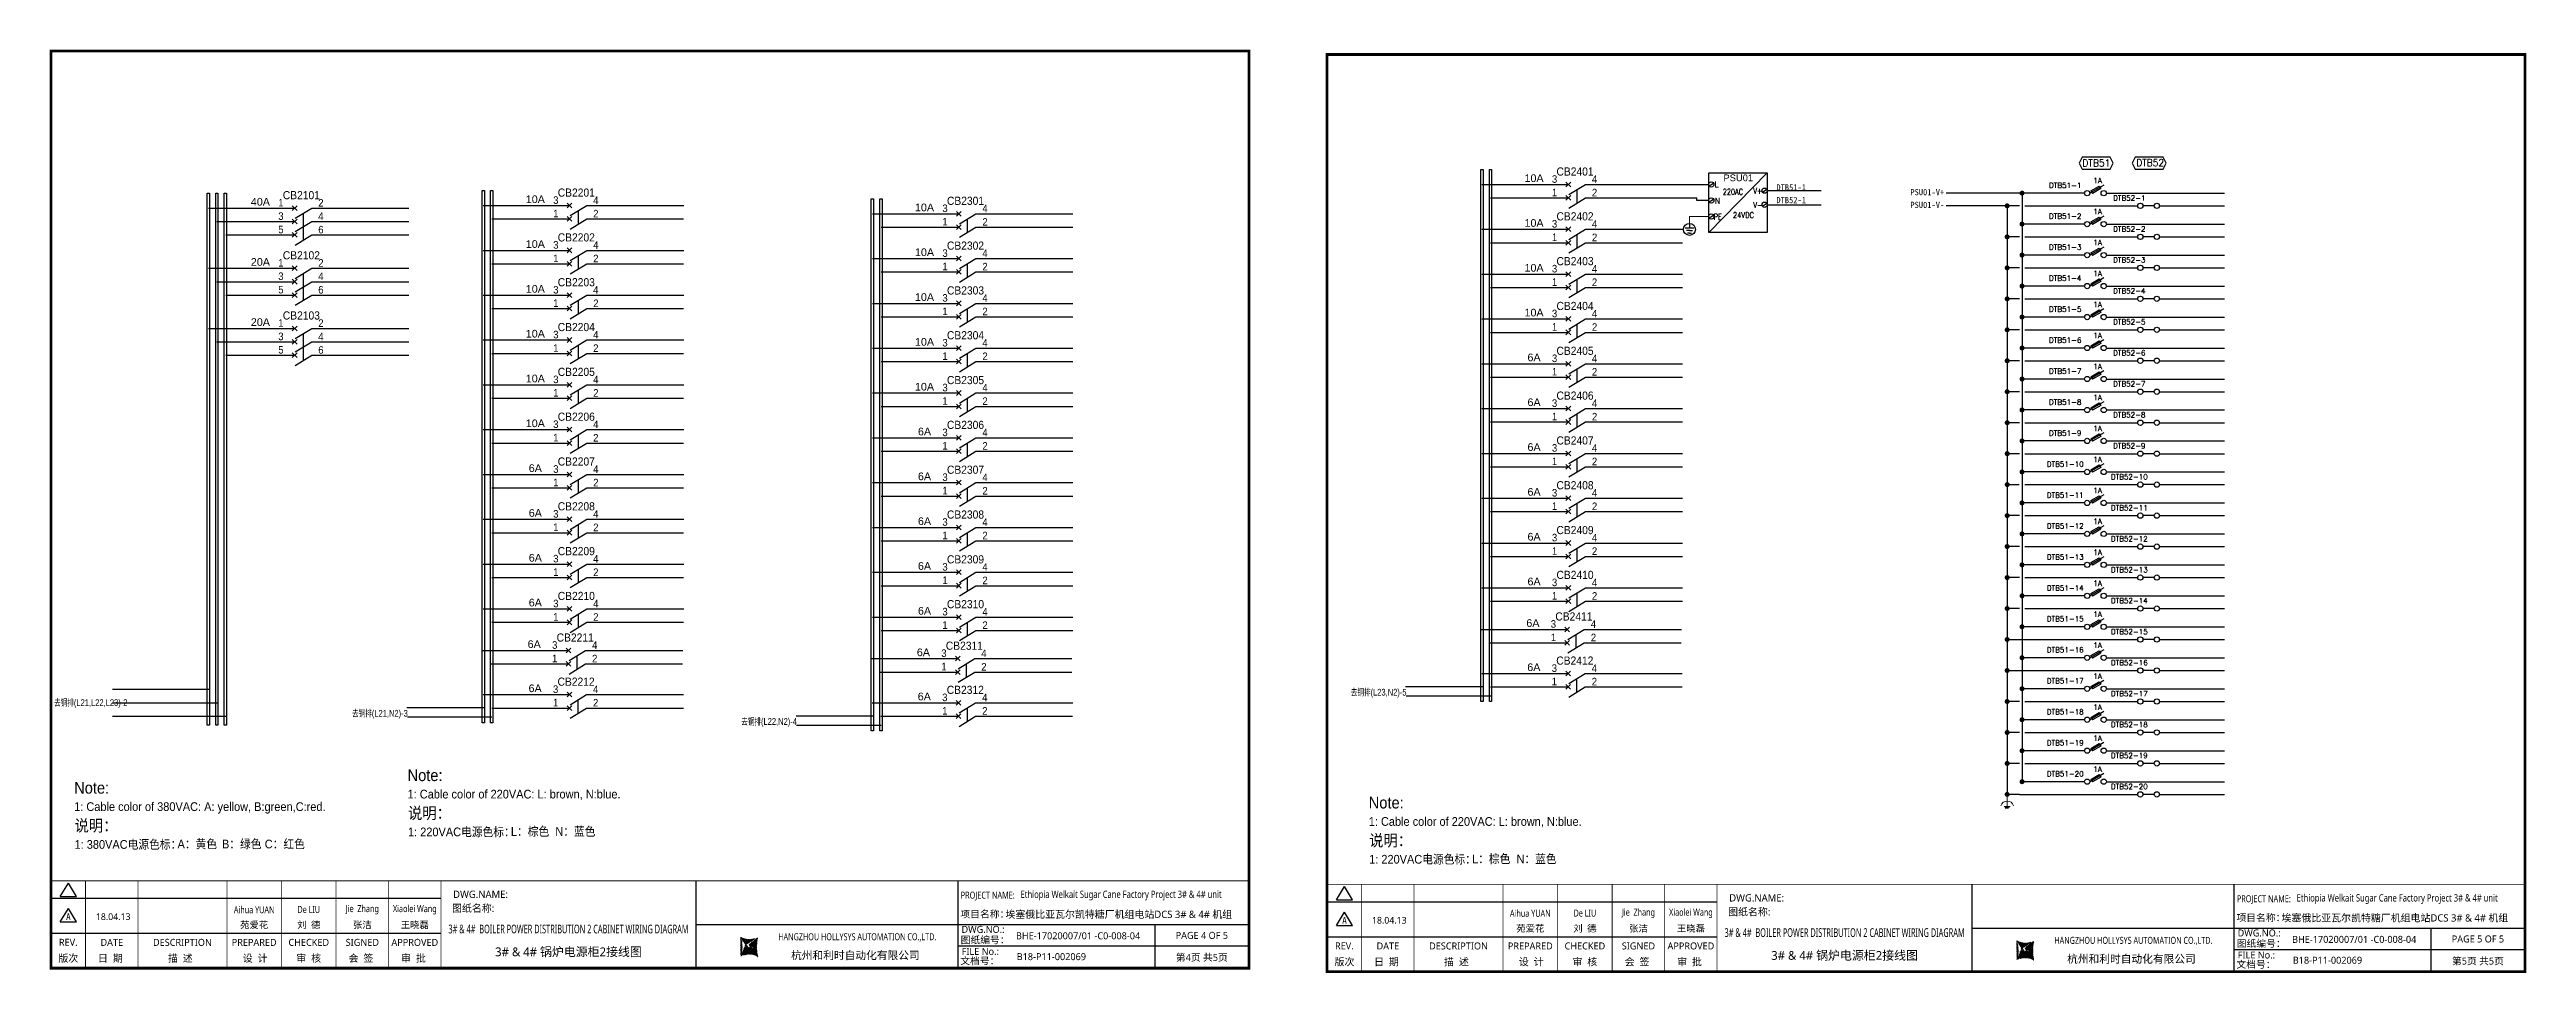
# Model space of a CAD drawing. Extents: x 81437 to 204847, y -54597 to -29444.
# Drawn here: x 106475 to 114985, y -45846 to -42672 of the extents above; entities that cross this region are included whole.
import ezdxf
from ezdxf.enums import TextEntityAlignment as Align
from ezdxf.lldxf.tags import DXFTag

# ---------------------------------------------------------------- set-up
doc = ezdxf.new("R2010")
doc.units = 0
doc.header["$LTSCALE"] = 100
doc.header["$MEASUREMENT"] = 0
for name, color, linetype in [('t', 1, 'Continuous'), ('TEXT', 7, 'Continuous'), ('WIRING', 3, 'Continuous'), ('标准图框及表格', 7, 'Continuous'), ('空气开关', 7, 'Continuous')]:
    doc.layers.add(name, color=color, linetype=linetype)
doc.layers.add('细实线', color=7, linetype='Continuous', lineweight=20)
doc.styles.add('HZ', font='arial.ttf', dxfattribs={"width": 0.7})
doc.styles.add('HZTXT1', font='', dxfattribs={"width": 0.8})
doc.styles.add('ROMANS', font='romans', dxfattribs={"width": 0.8, "height": 2})
doc.styles.add('SIMPLEX', font='simplex')
doc.styles.get("Standard").update_dxf_attribs({"font": ''})
doc.styles.add('微软雅黑', font='')
doc.styles.get('HZTXT1').set_extended_font_data('SimSun')
doc.styles.get('Standard').set_extended_font_data('SimSun')
doc.styles.get('微软雅黑').set_extended_font_data('Microsoft YaHei')
tags = doc.linetypes.add('CENTER', pattern=[2, 1.25, -0.25, 0.25, -0.25]).pattern_tags.tags
tags[10:11] = [DXFTag(74, 4), DXFTag(75, 0), DXFTag(340, '0'), DXFTag(46, 1.0), DXFTag(50, 0.0), DXFTag(44, 0.0), DXFTag(45, 0.0)]
tags[8:9] = [DXFTag(74, 4), DXFTag(75, 0), DXFTag(340, '0'), DXFTag(46, 1.0), DXFTag(50, 0.0), DXFTag(44, 0.0), DXFTag(45, 0.0)]
tags[6:7] = [DXFTag(74, 4), DXFTag(75, 0), DXFTag(340, '0'), DXFTag(46, 1.0), DXFTag(50, 0.0), DXFTag(44, 0.0), DXFTag(45, 0.0)]
tags[4:5] = [DXFTag(74, 4), DXFTag(75, 0), DXFTag(340, '0'), DXFTag(46, 1.0), DXFTag(50, 0.0), DXFTag(44, 0.0), DXFTag(45, 0.0)]
tags = doc.linetypes.add('HIDDEN', pattern=[0.375, 0.25, -0.125]).pattern_tags.tags
tags[6:7] = [DXFTag(74, 4), DXFTag(75, 0), DXFTag(340, '0'), DXFTag(46, 1.0), DXFTag(50, 0.0), DXFTag(44, 0.0), DXFTag(45, 0.0)]
tags[4:5] = [DXFTag(74, 4), DXFTag(75, 0), DXFTag(340, '0'), DXFTag(46, 1.0), DXFTag(50, 0.0), DXFTag(44, 0.0), DXFTag(45, 0.0)]
pattern_1 = [(45, (-6.1628, -58.8625), (-0.7362629, 0.7362629), [])]

msp = doc.modelspace()

# ---------------------------------------------------------------- texts
at = {"lineweight": -3, "style": 'HZTXT1'}
for s, p in [('DTB51-1', (112509.6, -43155.9)), ('DTB52-1', (112509.6, -43199.6)), ('PSU01-V+', (112984.4, -43172.4)), ('PSU01-V-', (112984.4, -43216.1))]:
    msp.add_text(s, height=21.38, dxfattribs=at).set_placement(p, align=Align.RIGHT)
at = {"linetype": 'HIDDEN', "style": 'ROMANS'}
for s, p in [('DTB51-1', (113400.1, -43138.2)), ('DTB51-2', (113400.1, -43244.6)), ('DTB51-3', (113400.1, -43351)), ('DTB51-4', (113400.1, -43457.5)), ('DTB51-5', (113400.1, -43563.9)), ('DTB51-6', (113400.1, -43670.3)), ('DTB51-7', (113400.1, -43776.8)), ('DTB51-8', (113400.1, -43883.2)), ('DTB51-9', (113400.1, -43989.6)), ('DTB51-10', (113400.1, -44096.1)), ('DTB51-11', (113400.1, -44202.5)), ('DTB51-12', (113400.1, -44308.9)), ('DTB51-13', (113400.1, -44415.4)), ('DTB51-14', (113400.1, -44521.8)), ('DTB51-15', (113400.1, -44628.2)), ('DTB51-16', (113400.1, -44734.7)), ('DTB51-17', (113400.1, -44841.1)), ('DTB51-18', (113400.1, -44947.5)), ('DTB51-19', (113400.1, -45054)), ('DTB51-20', (113400.1, -45160.4))]:
    msp.add_text(s, height=18, dxfattribs=at).set_placement(p, align=Align.MIDDLE)
at = {"color": 7, "linetype": 'HIDDEN', "style": 'ROMANS'}
for s, p in [('DTB52-1', (113620.2, -43181.9)), ('DTB52-2', (113620.2, -43288.3)), ('DTB52-3', (113620.2, -43394.7)), ('DTB52-4', (113620.2, -43501.2)), ('DTB52-5', (113620.2, -43607.6)), ('DTB52-6', (113620.2, -43714)), ('DTB52-7', (113620.2, -43820.5)), ('DTB52-8', (113620.2, -43926.9)), ('DTB52-9', (113620.2, -44033.3)), ('DTB52-10', (113620.2, -44139.8)), ('DTB52-11', (113620.2, -44246.2)), ('DTB52-12', (113620.2, -44352.6)), ('DTB52-13', (113620.2, -44459.1)), ('DTB52-14', (113620.2, -44565.5)), ('DTB52-15', (113620.2, -44671.9)), ('DTB52-16', (113620.2, -44778.4)), ('DTB52-17', (113620.2, -44884.8)), ('DTB52-18', (113620.2, -44991.2)), ('DTB52-19', (113620.2, -45097.7)), ('DTB52-20', (113620.2, -45204.1))]:
    msp.add_text(s, height=18, dxfattribs=at).set_placement(p, align=Align.MIDDLE)
at = {"style": 'HZ', "width": 0.7}
for s, p in [('去铜排(L21,L22,L23)-2', (106491.2, -44927.2)), ('去铜排(L23,N2)-5', (110945.7, -44891.5)), ('去铜排(L21,N2)-3', (107514.7, -44963.9)), ('去铜排(L22,N2)-4', (108851.7, -44992.1))]:
    msp.add_text(s, height=23.1, dxfattribs=at).set_placement(p)
at = {"color": 3, "style": 'HZ', "width": 0.9}
for s, height, p in [('Note:', 40, (107705.4, -45185.3)), ('1: Cable color of 380VAC: A: yellow, B:green,C:red.', 30, (106560, -45288.1)), ('Note:', 40, (106560, -45228.4)), ('1: Cable color of 220VAC: L: brown, N:blue.', 30, (107705.4, -45245.1)), ('Note:', 40, (111007.4, -45279.4)), ('说明：', 40, (106561.4, -45358.3)), ('说明：', 40, (106561.4, -45358.3)), ('说明：', 40, (107706.9, -45315.2)), ('说明：', 40, (107706.9, -45315.2)), ('1: 220VAC电源色标：', 30, (107706.9, -45375)), ('L：棕色', 30, (108060.5, -45373.5)), ('N：蓝色', 30, (108213.1, -45373.5)), ('1: Cable color of 220VAC: L: brown, N:blue.', 30, (111007.4, -45339.1)), ('1: 380VAC电源色标：', 30, (106561.4, -45418)), ('A：黄色', 30, (106915.1, -45416.6)), ('B：绿色', 30, (107067.7, -45416.6)), ('C：红色', 30, (107214.8, -45416.6)), ('说明：', 40, (111008.8, -45409.3)), ('说明：', 40, (111008.8, -45409.3)), ('1: 220VAC电源色标：', 30, (111008.8, -45469)), ('L：棕色', 30, (111362.5, -45467.6)), ('N：蓝色', 30, (111515.1, -45467.6))]:
    msp.add_text(s, height=height, dxfattribs=at).set_placement(p)
at = {"layer": 'TEXT', "lineweight": -3, "style": 'ROMANS', "width": 0.95}
for s, p in [('DTB51', (113507, -43061.5)), ('DTB52', (113692, -43060.9))]:
    msp.add_text(s, height=24, dxfattribs=at).set_placement(p, align=Align.MIDDLE)
at = {"layer": 'TEXT', "color": 3, "style": 'SIMPLEX'}
for p in [(113511.2, -43131.4), (113511.2, -43237.8), (113511.2, -43344.2), (113511.2, -43450.7), (113511.2, -43557.1), (113511.2, -43663.5), (113511.2, -43770), (113511.2, -43876.4), (113511.2, -43982.8), (113511.2, -44089.3), (113511.2, -44195.7), (113511.2, -44302.1), (113511.2, -44408.6), (113511.2, -44515), (113511.2, -44621.4), (113511.2, -44727.9), (113511.2, -44834.3), (113511.2, -44940.7), (113511.2, -45047.2), (113511.2, -45153.6)]:
    msp.add_text('1A', height=18.47, dxfattribs=at).set_placement(p, align=Align.CENTER)
at = {"layer": '空气开关', "style": 'HZ', "width": 0.9}
for s, p in [('3', (111636.7, -43129.6)), ('4', (111774.1, -43130.1)), ('1', (107261.2, -43210.8)), ('2', (107398.6, -43211.3)), ('3', (108205.7, -43202)), ('1', (108205.7, -43248.1)), ('4', (108343.1, -43202.5)), ('2', (108343.1, -43248.6)), ('3', (109542.7, -43230.1)), ('4', (109680.1, -43230.6)), ('1', (111636.7, -43175.7)), ('2', (111774.1, -43176.2)), ('3', (107261.2, -43256.9)), ('5', (107261.2, -43303)), ('4', (107398.6, -43257.4)), ('6', (107398.6, -43303.5)), ('1', (109542.7, -43276.2)), ('2', (109680.1, -43276.7)), ('3', (111636.7, -43283.6)), ('1', (111636.7, -43329.7)), ('4', (111774.1, -43284.1)), ('2', (111774.1, -43330.2)), ('1', (107261.2, -43417.5)), ('2', (107398.6, -43418)), ('3', (108205.7, -43356)), ('1', (108205.7, -43402.1)), ('4', (108343.1, -43356.5)), ('2', (108343.1, -43402.6)), ('3', (109542.7, -43384.1)), ('4', (109680.1, -43384.6)), ('3', (107261.2, -43463.6)), ('4', (107398.6, -43464.1)), ('1', (109542.7, -43430.2)), ('2', (109680.1, -43430.7)), ('3', (111636.7, -43437.6)), ('1', (111636.7, -43483.7)), ('4', (111774.1, -43438.1)), ('2', (111774.1, -43484.2)), ('5', (107261.2, -43509.7)), ('6', (107398.6, -43510.2)), ('3', (108205.7, -43510)), ('1', (108205.7, -43556.1)), ('4', (108343.1, -43510.5)), ('2', (108343.1, -43556.6)), ('3', (109542.7, -43538.1)), ('1', (109542.7, -43584.2)), ('4', (109680.1, -43538.6)), ('2', (109680.1, -43584.7)), ('3', (111636.7, -43591.6)), ('4', (111774.1, -43592.1)), ('3', (107261.2, -43670.3)), ('1', (107261.2, -43624.2)), ('4', (107398.6, -43670.8)), ('2', (107398.6, -43624.6)), ('3', (108205.7, -43664)), ('4', (108343.1, -43664.5)), ('1', (111636.7, -43637.7)), ('2', (111774.1, -43638.2)), ('5', (107261.2, -43716.4)), ('6', (107398.6, -43716.9)), ('1', (108205.7, -43710.1)), ('2', (108343.1, -43710.6)), ('3', (109542.7, -43692.1)), ('1', (109542.7, -43738.2)), ('4', (109680.1, -43692.6)), ('2', (109680.1, -43738.7)), ('3', (111636.7, -43745.6)), ('4', (111774.1, -43746.1)), ('3', (108205.7, -43818)), ('4', (108343.1, -43818.5)), ('3', (109542.7, -43846.1)), ('4', (109680.1, -43846.6)), ('1', (111636.7, -43791.7)), ('2', (111774.1, -43792.2)), ('1', (108205.7, -43864.1)), ('2', (108343.1, -43864.6)), ('1', (109542.7, -43892.2)), ('2', (109680.1, -43892.7)), ('3', (111636.7, -43899.6)), ('4', (111774.1, -43900.1)), ('3', (108205.7, -43972)), ('1', (108205.7, -44018.1)), ('4', (108343.1, -43972.5)), ('2', (108343.1, -44018.6)), ('3', (109542.7, -44000.1)), ('4', (109680.1, -44000.6)), ('1', (111636.7, -43945.7)), ('2', (111774.1, -43946.2)), ('1', (109542.7, -44046.2)), ('2', (109680.1, -44046.7)), ('3', (111636.7, -44053.6)), ('1', (111636.7, -44099.7)), ('4', (111774.1, -44054.1)), ('2', (111774.1, -44100.2)), ('3', (108205.7, -44126)), ('1', (108205.7, -44172.1)), ('4', (108343.1, -44126.5)), ('2', (108343.1, -44172.6)), ('3', (109542.7, -44154.1)), ('4', (109680.1, -44154.6)), ('1', (109542.7, -44200.2)), ('2', (109680.1, -44200.7)), ('3', (111636.7, -44207.6)), ('1', (111636.7, -44253.7)), ('4', (111774.1, -44208.1)), ('2', (111774.1, -44254.2)), ('3', (108205.7, -44280)), ('1', (108205.7, -44326.1)), ('4', (108343.1, -44280.5)), ('2', (108343.1, -44326.6)), ('3', (109542.7, -44308.1)), ('1', (109542.7, -44354.2)), ('4', (109680.1, -44308.6)), ('2', (109680.1, -44354.7)), ('3', (108205.7, -44434)), ('4', (108343.1, -44434.5)), ('3', (111636.7, -44361.6)), ('1', (111636.7, -44407.7)), ('4', (111774.1, -44362.1)), ('2', (111774.1, -44408.2)), ('1', (108205.7, -44480.1)), ('2', (108343.1, -44480.6)), ('3', (109542.7, -44462.1)), ('1', (109542.7, -44508.2)), ('4', (109680.1, -44462.6)), ('2', (109680.1, -44508.7)), ('3', (111636.7, -44515.6)), ('4', (111774.1, -44516.1)), ('3', (108205.7, -44588)), ('4', (108343.1, -44588.5)), ('1', (111636.7, -44561.7)), ('2', (111774.1, -44562.2)), ('1', (108205.7, -44634.1)), ('2', (108343.1, -44634.6)), ('3', (109542.7, -44616.1)), ('1', (109542.7, -44662.2)), ('4', (109680.1, -44616.6)), ('2', (109680.1, -44662.7)), ('3', (111632.8, -44658.4)), ('4', (111770.3, -44658.8)), ('3', (108201.9, -44730.8)), ('1', (108201.9, -44776.9)), ('4', (108339.3, -44731.2)), ('2', (108339.3, -44777.3)), ('3', (109538.9, -44758.9)), ('4', (109676.3, -44759.4)), ('1', (111632.8, -44704.5)), ('2', (111770.3, -44704.9)), ('1', (109538.9, -44805)), ('2', (109676.3, -44805.5)), ('3', (111636, -44810.1)), ('1', (111636, -44856.2)), ('4', (111773.4, -44810.5)), ('2', (111773.4, -44856.6)), ('3', (108205, -44882.5)), ('1', (108205, -44928.6)), ('4', (108342.5, -44882.9)), ('2', (108342.5, -44929)), ('3', (109542, -44910.6)), ('4', (109679.4, -44911.1)), ('1', (109542, -44956.7)), ('2', (109679.4, -44957.2))]:
    msp.add_text(s, height=26, dxfattribs=at).set_placement(p)

# ---------------------------------------------------------------- blocks, each defined once
blk = doc.blocks.new('供电端子')
at = {"style": 'HZ', "width": 0.7}
blk.add_attdef('供电端子', (0, 0), '', height=17, dxfattribs=at)
blk = doc.blocks.new('SM电源接线块配电')
at = {"color": 7}
for p, q in [((1.5, -45.1), (16.4, -35.1)), ((184.6, -66.2), (199.6, -56.3)), ((1.5, -100.1), (16.4, -90.1)), ((1.5, -155.1), (16.4, -145.2)), ((184.6, -114.7), (199.6, -104.7))]:
    blk.add_line(p, q, dxfattribs=at)
blk.add_lwpolyline([(0, 0), (201.1, 0), (201.1, -204.6), (0, -204.6)], close=True, dxfattribs=at)
for centre in [(9, -40.1), (192.1, -61.3), (9, -95.1), (9, -150.2), (192.1, -109.7)]:
    blk.add_circle(centre, 8.97, dxfattribs=at)
at = {"layer": '细实线'}
blk.add_line((0, -204.6), (201.1, 0), dxfattribs=at)
at = {"layer": '空气开关', "style": 'ROMANS'}
for s, p in [('L', (19.5, -49.5)), ('N', (20.9, -106.1))]:
    blk.add_text(s, height=20, dxfattribs=at).set_placement(p)
at = {"layer": '空气开关', "style": 'ROMANS', "width": 0.7}
blk.add_text('220AC', height=20, dxfattribs=at).set_placement((83.2, -75.4), align=Align.CENTER)
for s, p in [('V+', (153.2, -72.2)), ('PE', (17.3, -161.1)), ('V-', (153.2, -120.7))]:
    blk.add_text(s, height=20, dxfattribs=at).set_placement(p)
at = {"layer": '细实线', "color": 0, "style": 'HZ'}
blk.add_attdef('电源位号', text='', height=23, dxfattribs=at).set_placement((101.6, -28.8), align=Align.CENTER)
at = {"layer": '细实线', "style": 'HZ'}
blk.add_attdef('电流', text='', height=20, dxfattribs=at).set_placement((111, -185.9), align=Align.CENTER)
at = {"layer": '细实线', "color": 0, "style": 'ROMANS', "width": 0.8}
blk.add_attdef('24VDC', text='', height=20, dxfattribs=at).set_placement((119.6, -155.3), align=Align.CENTER)
blk = doc.blocks.new('图框')
at = {"layer": '标准图框及表格'}
h = blk.add_hatch(dxfattribs=at)
h.set_pattern_fill('ANSI31', color=5, scale=8.329864, style=0)
h.set_pattern_definition(pattern_1)
edge = h.paths.add_edge_path()
edge.add_arc((2393.1, -3057), 55.2, 238.10921, 291.65316)
edge.add_line((2413.5, -3108.3), (2382.4, -3129.1))
edge.add_arc((2232.7, -3137.2), 135.4, 346.39153, 374.25003)
edge.add_line((2364.3, -3169), (2391.3, -3146.7))
edge.add_line((2385.2, -3139.1), (2390, -3139.8))
edge.add_spline(control_points=[(2391.3, -3146.8), (2392.2, -3145.9), (2393.8, -3144.3), (2393.7, -3140.1), (2391.3, -3139.9), (2390, -3139.7)], knot_values=[0, 0, 0, 0, 6.844331, 12.400427, 18.769243, 18.769243, 18.769243, 18.769243], weights=[1, 1, 1, 1, 1, 1], degree=3, periodic=0)
edge.add_spline(control_points=[(2382.4, -3129.1), (2381.6, -3129.7), (2380.3, -3130.8), (2379.4, -3132.2), (2379, -3132.9)], knot_values=[0, 0, 0, 0, 5.253674, 9.488439, 9.488439, 9.488439, 9.488439], weights=[1, 1, 1, 1, 1], degree=3, periodic=0)
edge.add_spline(control_points=[(2380.1, -3131.1), (2379.6, -3131.8), (2378.5, -3133.2), (2378.8, -3136.6), (2381.7, -3138.8), (2384, -3139), (2385.2, -3139.1)], knot_values=[10.665975, 10.665975, 10.665975, 10.665975, 18.977704, 28.894558, 41.119554, 52.646925, 52.646925, 52.646925, 52.646925], weights=[1, 1, 1, 1, 1, 1, 1], degree=3, periodic=0)
h = blk.add_hatch(dxfattribs=at)
h.set_pattern_fill('ANSI31', color=3, scale=8.329864, style=0)
h.set_pattern_definition(pattern_1)
edge = h.paths.add_edge_path()
edge.add_line((2396.3, -3134.6), (2401.5, -3135.3))
edge.add_spline(control_points=[(2394.9, -3127.6), (2394, -3128.5), (2392.4, -3130.1), (2392.5, -3134.3), (2394.9, -3134.5), (2396.2, -3134.6)], knot_values=[0, 0, 0, 0, 6.844331, 12.400427, 18.769243, 18.769243, 18.769243, 18.769243], weights=[1, 1, 1, 1, 1, 1], degree=3, periodic=0)
edge.add_line((2421.9, -3105.3), (2394.8, -3127.7))
edge.add_spline(control_points=[(2406.5, -3142.8), (2406.9, -3142.3), (2407.7, -3140.9), (2407.4, -3137.8), (2404.5, -3135.6), (2402.2, -3135.4), (2401, -3135.3)], knot_values=[12.654089, 12.654089, 12.654089, 12.654089, 18.977704, 28.894558, 41.119554, 52.646925, 52.646925, 52.646925, 52.646925], weights=[1, 1, 1, 1, 1, 1, 1], degree=3, periodic=0)
edge.add_line((2405.5, -3143.8), (2406.6, -3142.6))
edge.add_line((2403.9, -3145.3), (2405.5, -3143.8))
edge.add_line((2372.7, -3166.1), (2403.8, -3145.3))
edge.add_arc((2393.1, -3217.4), 55.2, 58.10921, 111.65316)
edge.add_arc((2553.4, -3137.2), 135.4, 166.39153, 194.25003)
at = {"color": 7}
for p, q in [((-6.2, -2970.4), (1334, -2970.4)), ((2209.5, -2910.4), (2209.5, -3210.4)), ((3109.5, -2910.4), (3109.5, -3210.4)), ((2209.5, -3060.4), (3109.5, -3060.4)), ((3109.5, -3060.4), (4109.5, -3060.4)), ((3785.6, -3060.4), (3785.6, -3210.4)), ((-6.2, -3090.4), (1334, -3090.4)), ((4109.5, -3135.4), (3109.5, -3135.4))]:
    blk.add_line(p, q, dxfattribs=at)
at = {"color": 7, "const_width": 3}
blk.add_lwpolyline([(4109.5, -2910.4), (-6.2, -2910.4)], dxfattribs=at)
at = {"layer": 't', "color": 7}
for p, q in [((25.8, -2963.9), (53.7, -2918)), ((25.8, -2963.9), (81.7, -2963.9)), ((81.7, -2963.9), (53.7, -2918)), ((25.8, -3051.8), (53.7, -3006)), ((25.8, -3051.8), (81.7, -3051.8)), ((81.7, -3051.8), (53.7, -3006))]:
    blk.add_line(p, q, dxfattribs=at)
at = {"layer": 't', "color": 7, "const_width": 9.62}
blk.add_lwpolyline([(4109.5, -3210.4), (4109.5, -58.9), (-6.2, -58.9), (-6.2, -3210.4)], close=True, dxfattribs=at)
at = {"layer": 't', "color": 7, "const_width": 2.4}
for points in [[(112.6, -2911.6), (112.6, -3210.4)], [(292.9, -2911.6), (292.9, -3210.4)], [(598.2, -2911.6), (598.2, -3215.3)], [(785.8, -2911.6), (785.8, -3215.3)], [(973.4, -2911.6), (973.4, -3215.3)], [(1153.7, -2911.6), (1153.7, -3215.3)], [(1334, -2911.6), (1334, -3215.3)]]:
    blk.add_lwpolyline(points, dxfattribs=at)
at = {"color": 7, "linetype": 'CENTER', "style": '微软雅黑'}
for s, height, p in [('项目名称：', 24, (3118.2, -3036.9)), ('图纸编号：', 24, (3119.1, -3125.5)), ('杭州和利时自动化有限公司', 27, (2536.4, -3180)), ('文档号：', 24, (3117.9, -3197.6))]:
    blk.add_text(s, height=height, dxfattribs=at).set_placement(p)
at = {"color": 7, "style": '微软雅黑', "flags": 8}
for tag, p, height in [('DWG.NAME:', (1375.5, -2969.2), 25), ('DWG.NO.:', (3122, -3089.3), 24), ('FILENO.:', (3122.5, -3165), 24), ('图纸编号', (3309.2, -3111.3), 24), ('文档号', (3311.6, -3183), 24)]:
    blk.add_attdef(tag, p, '', height=height, dxfattribs=at)
at = {"color": 7, "style": '微软雅黑', "width": 0.8, "flags": 8}
for tag, p, height in [('PROJECTNAME:', (3119.3, -2971.7), 24), ('PROJECT_NAME', (3324.7, -2969.2), 25)]:
    blk.add_attdef(tag, p, '', height=height, dxfattribs=at)
at = {"color": 7, "flags": 8}
blk.add_attdef('A', text='', height=23, dxfattribs=at).set_placement((53.7, -3033.7), align=Align.MIDDLE)
at = {"color": 7, "style": '微软雅黑', "flags": 8}
for tag, height, p in [('设计时间', 23, (207.7, -3033.7)), ('刘仁', 23, (692, -3061.1)), ('王姝芬', 23, (879.6, -3061.1)), ('侯方', 23, (1063.6, -3061.1)), ('李丹丹', 23, (1243.9, -3061.1)), ('REV.', 24, (53.2, -3121.9)), ('DATE', 24, (202.7, -3121.9)), ('DESCRIPTION', 24, (445.6, -3121.9)), ('PREPARED', 24, (692, -3121.9)), ('CHECKED', 24, (879.6, -3121.9)), ('SIGNED', 24, (1063.6, -3121.9)), ('APPROVED', 24, (1243.9, -3121.9)), ('图纸名称', 30, (1771.7, -3153.6)), ('PAGEXOFX', 24, (3947.6, -3097.9)), ('第几页共几页', 24, (3947.6, -3172.9))]:
    blk.add_attdef(tag, text='', height=height, dxfattribs=at).set_placement(p, align=Align.MIDDLE)
for tag, height, width, p in [('RENLIU', 24, 0.7, (692, -3009.2)), ('SHUFENWANG', 24, 0.7, (879.6, -3009.2)), ('FANGHOU', 24, 0.7, (1063.6, -3009.2)), ('DANDANLI', 24, 0.7, (1243.9, -3009.2)), ('#10STATIONONTROLCABINETCOVER', 30, 0.6, (1771.7, -3076)), ('HANGZHOUHOLLYSYSAUTOMATIONCO.,LTD.', 24, 0.7, (2763.9, -3104.6))]:
    blk.add_attdef(tag, text='', height=height, dxfattribs=dict(at, width=width)).set_placement(p, align=Align.MIDDLE)
for tag, p in [('图纸名称:', (1371.6, -3024.8)), ('项目名称', (3272.9, -3045.6))]:
    blk.add_attdef(tag, text='', height=25, dxfattribs=at).set_placement(p, align=Align.BOTTOM_LEFT)
at = {"layer": 't', "color": 7, "style": '微软雅黑'}
for s, p in [('版次', (53.7, -3176.5)), ('日  期', (198, -3176.5)), ('描  述', (438.3, -3176.5)), ('设  计', (695.3, -3176.5)), ('审  核', (879.4, -3176.5)), ('会  签', (1058.9, -3176.5)), ('审  批', (1239.1, -3176.5))]:
    blk.add_text(s, height=25, dxfattribs=at).set_placement(p, align=Align.MIDDLE_CENTER)
at = {"layer": '标准图框及表格', "color": 5, "style": 'HZ'}
for s, p in [('pgqh', (2367.7, -3118.5)), ('hollilas', (2367.9, -3144.8))]:
    blk.add_text(s, height=5.21, dxfattribs=at).set_placement(p)
at = {"layer": '标准图框及表格', "color": 3, "style": 'HZ'}
for s, height, p in [('auto', 8.68, (2394.7, -3133.1)), ('hollysys', 4.34, (2396.4, -3158.6))]:
    blk.add_text(s, height=height, dxfattribs=at).set_placement(p)

# ---------------------------------------------------------------- linework, layer by layer
at = {"color": 43}
for p, q in [((111396.4, -43135.3), (111693.1, -43135.3)), ((111751.7, -43135.3), (112085.4, -43135.3)), ((111751.7, -43135.3), (112175.3, -43135.3)), ((107965.5, -43207.7), (108262.1, -43207.7)), ((108320.7, -43207.7), (108654.4, -43207.7)), ((109302.5, -43235.8), (109599.1, -43235.8)), ((109657.7, -43235.8), (109991.4, -43235.8)), ((111396.4, -43289.3), (111693.1, -43289.3)), ((111751.7, -43289.3), (112085.4, -43289.3)), ((107965.5, -43361.7), (108262.1, -43361.7)), ((108320.7, -43361.7), (108654.4, -43361.7)), ((109302.5, -43389.8), (109599.1, -43389.8)), ((109657.7, -43389.8), (109991.4, -43389.8)), ((111396.4, -43443.3), (111693.1, -43443.3)), ((111751.7, -43443.3), (112085.4, -43443.3)), ((107965.5, -43515.7), (108262.1, -43515.7)), ((108320.7, -43515.7), (108654.4, -43515.7)), ((109302.5, -43543.8), (109599.1, -43543.8)), ((109657.7, -43543.8), (109991.4, -43543.8)), ((111396.4, -43597.3), (111693.1, -43597.3)), ((111751.7, -43597.3), (112085.4, -43597.3)), ((107965.5, -43669.7), (108262.1, -43669.7)), ((108320.7, -43669.7), (108654.4, -43669.7)), ((109302.5, -43697.8), (109599.1, -43697.8)), ((109657.7, -43697.8), (109991.4, -43697.8)), ((111396.4, -43751.3), (111693.1, -43751.3)), ((111751.7, -43751.3), (112085.4, -43751.3)), ((107965.5, -43823.7), (108262.1, -43823.7)), ((108320.7, -43823.7), (108654.4, -43823.7)), ((109302.5, -43851.8), (109599.1, -43851.8)), ((109657.7, -43851.8), (109991.4, -43851.8)), ((111396.4, -43905.3), (111693.1, -43905.3)), ((111751.7, -43905.3), (112085.4, -43905.3)), ((107965.5, -43977.7), (108262.1, -43977.7)), ((108320.7, -43977.7), (108654.4, -43977.7)), ((109302.5, -44005.8), (109599.1, -44005.8)), ((109657.7, -44005.8), (109991.4, -44005.8)), ((111396.4, -44059.3), (111693.1, -44059.3)), ((111751.7, -44059.3), (112085.4, -44059.3)), ((107965.5, -44131.7), (108262.1, -44131.7)), ((108320.7, -44131.7), (108654.4, -44131.7)), ((109302.5, -44159.8), (109599.1, -44159.8)), ((109657.7, -44159.8), (109991.4, -44159.8)), ((111396.4, -44213.3), (111693.1, -44213.3)), ((111751.7, -44213.3), (112085.4, -44213.3)), ((107965.5, -44285.7), (108262.1, -44285.7)), ((108320.7, -44285.7), (108654.4, -44285.7)), ((109302.5, -44313.8), (109599.1, -44313.8)), ((109657.7, -44313.8), (109991.4, -44313.8)), ((111396.4, -44367.3), (111693.1, -44367.3)), ((111751.7, -44367.3), (112085.4, -44367.3)), ((107965.5, -44439.7), (108262.1, -44439.7)), ((108320.7, -44439.7), (108654.4, -44439.7)), ((109302.5, -44467.8), (109599.1, -44467.8)), ((109657.7, -44467.8), (109991.4, -44467.8)), ((111396.4, -44521.3), (111693.1, -44521.3)), ((111751.7, -44521.3), (112085.4, -44521.3)), ((107965.5, -44593.7), (108262.1, -44593.7)), ((108320.7, -44593.7), (108654.4, -44593.7)), ((109302.5, -44621.8), (109599.1, -44621.8)), ((109657.7, -44621.8), (109991.4, -44621.8)), ((111392.6, -44664.1), (111689.3, -44664.1)), ((111747.8, -44664.1), (112081.5, -44664.1)), ((107961.6, -44736.5), (108258.3, -44736.5)), ((108316.8, -44736.5), (108650.5, -44736.5)), ((109298.6, -44764.6), (109595.3, -44764.6)), ((109653.8, -44764.6), (109987.5, -44764.6)), ((111395.8, -44815.8), (111692.4, -44815.8)), ((111751, -44815.8), (112084.7, -44815.8)), ((107964.8, -44888.2), (108261.5, -44888.2)), ((108320, -44888.2), (108653.7, -44888.2)), ((109301.8, -44916.3), (109598.4, -44916.3)), ((109657, -44916.3), (109990.7, -44916.3)), ((111134.2, -44860.3), (111400.8, -44860.3)), ((107703.3, -44932.7), (107969.8, -44932.7)), ((109040.3, -44960.8), (109306.8, -44960.8))]:
    msp.add_line(p, q, dxfattribs=at)
at = {"color": 6}
for p, q in [((111701.2, -43143.4), (111685, -43127.2)), ((111685, -43143.4), (111701.2, -43127.2)), ((111695.2, -43170.1), (111751.7, -43135.3)), ((107325.7, -43224.6), (107309.5, -43208.4)), ((107309.5, -43224.6), (107325.7, -43208.4)), ((107319.7, -43251.3), (107376.2, -43216.5)), ((108270.2, -43215.8), (108254, -43199.6)), ((108254, -43215.8), (108270.2, -43199.6)), ((108264.2, -43242.5), (108320.7, -43207.7)), ((111685, -43189.5), (111701.2, -43173.3)), ((111701.2, -43189.5), (111685, -43173.3)), ((111695.2, -43216.2), (111751.7, -43181.4)), ((107309.5, -43270.7), (107325.7, -43254.5)), ((107325.7, -43270.7), (107309.5, -43254.5)), ((107309.5, -43316.8), (107325.7, -43300.6)), ((107325.7, -43316.8), (107309.5, -43300.6)), ((107319.7, -43297.4), (107376.2, -43262.6)), ((107319.7, -43343.5), (107376.2, -43308.7)), ((108254, -43261.9), (108270.2, -43245.7)), ((108270.2, -43261.9), (108254, -43245.7)), ((108264.2, -43288.6), (108320.7, -43253.8)), ((109607.2, -43243.9), (109591, -43227.7)), ((109591, -43243.9), (109607.2, -43227.7)), ((109591, -43290), (109607.2, -43273.8)), ((109607.2, -43290), (109591, -43273.8)), ((109601.2, -43270.6), (109657.7, -43235.8)), ((109601.2, -43316.7), (109657.7, -43281.9)), ((111701.2, -43297.4), (111685, -43281.2)), ((111685, -43297.4), (111701.2, -43281.2)), ((111695.2, -43324.1), (111751.7, -43289.3)), ((108270.2, -43369.8), (108254, -43353.6)), ((108254, -43369.8), (108270.2, -43353.6)), ((108264.2, -43396.5), (108320.7, -43361.7)), ((109607.2, -43397.9), (109591, -43381.7)), ((109591, -43397.9), (109607.2, -43381.7)), ((109601.2, -43424.6), (109657.7, -43389.8)), ((111701.2, -43343.5), (111685, -43327.3)), ((111685, -43343.5), (111701.2, -43327.3)), ((111695.2, -43370.2), (111751.7, -43335.4)), ((107325.7, -43431.3), (107309.5, -43415.1)), ((107309.5, -43431.3), (107325.7, -43415.1)), ((107309.5, -43477.4), (107325.7, -43461.2)), ((107325.7, -43477.4), (107309.5, -43461.2)), ((107319.7, -43458), (107376.2, -43423.2)), ((107319.7, -43504.1), (107376.2, -43469.3)), ((108270.2, -43415.9), (108254, -43399.7)), ((108254, -43415.9), (108270.2, -43399.7)), ((108264.2, -43442.6), (108320.7, -43407.8)), ((109607.2, -43444), (109591, -43427.8)), ((109591, -43444), (109607.2, -43427.8)), ((109601.2, -43470.7), (109657.7, -43435.9)), ((111685, -43451.4), (111701.2, -43435.2)), ((111701.2, -43451.4), (111685, -43435.2)), ((111685, -43497.5), (111701.2, -43481.3)), ((111701.2, -43497.5), (111685, -43481.3)), ((111695.2, -43478.1), (111751.7, -43443.3)), ((107309.5, -43523.5), (107325.7, -43507.3)), ((107325.7, -43523.5), (107309.5, -43507.3)), ((107319.7, -43550.2), (107376.2, -43515.4)), ((108254, -43523.8), (108270.2, -43507.6)), ((108270.2, -43523.8), (108254, -43507.6)), ((108254, -43569.9), (108270.2, -43553.7)), ((108270.2, -43569.9), (108254, -43553.7)), ((108264.2, -43550.5), (108320.7, -43515.7)), ((108264.2, -43596.6), (108320.7, -43561.8)), ((109591, -43551.9), (109607.2, -43535.7)), ((109607.2, -43551.9), (109591, -43535.7)), ((109601.2, -43578.6), (109657.7, -43543.8)), ((111695.2, -43524.2), (111751.7, -43489.4)), ((107325.7, -43638), (107309.5, -43621.8)), ((107309.5, -43638), (107325.7, -43621.8)), ((107319.7, -43664.7), (107376.2, -43629.9)), ((109591, -43598), (109607.2, -43581.8)), ((109607.2, -43598), (109591, -43581.8)), ((109601.2, -43624.7), (109657.7, -43589.9)), ((111701.2, -43605.4), (111685, -43589.2)), ((111685, -43605.4), (111701.2, -43589.2)), ((111701.2, -43651.5), (111685, -43635.3)), ((111685, -43651.5), (111701.2, -43635.3)), ((111695.2, -43632.1), (111751.7, -43597.3)), ((111695.2, -43678.2), (111751.7, -43643.4)), ((107309.5, -43684.1), (107325.7, -43667.9)), ((107325.7, -43684.1), (107309.5, -43667.9)), ((107309.5, -43730.2), (107325.7, -43714)), ((107325.7, -43730.2), (107309.5, -43714)), ((107319.7, -43710.8), (107376.2, -43676)), ((107319.7, -43756.9), (107376.2, -43722.1)), ((108270.2, -43677.8), (108254, -43661.6)), ((108254, -43677.8), (108270.2, -43661.6)), ((108270.2, -43723.9), (108254, -43707.7)), ((108254, -43723.9), (108270.2, -43707.7)), ((108264.2, -43704.5), (108320.7, -43669.7)), ((108264.2, -43750.6), (108320.7, -43715.8)), ((109607.2, -43705.9), (109591, -43689.7)), ((109591, -43705.9), (109607.2, -43689.7)), ((109607.2, -43752), (109591, -43735.8)), ((109591, -43752), (109607.2, -43735.8)), ((109601.2, -43732.6), (109657.7, -43697.8)), ((108254, -43831.8), (108270.2, -43815.6)), ((108270.2, -43831.8), (108254, -43815.6)), ((109601.2, -43778.7), (109657.7, -43743.9)), ((111685, -43759.4), (111701.2, -43743.2)), ((111701.2, -43759.4), (111685, -43743.2)), ((111685, -43805.5), (111701.2, -43789.3)), ((111701.2, -43805.5), (111685, -43789.3)), ((111695.2, -43786.1), (111751.7, -43751.3)), ((111695.2, -43832.2), (111751.7, -43797.4)), ((108254, -43877.9), (108270.2, -43861.7)), ((108270.2, -43877.9), (108254, -43861.7)), ((108264.2, -43858.5), (108320.7, -43823.7)), ((108264.2, -43904.6), (108320.7, -43869.8)), ((109591, -43859.9), (109607.2, -43843.7)), ((109607.2, -43859.9), (109591, -43843.7)), ((109591, -43906), (109607.2, -43889.8)), ((109607.2, -43906), (109591, -43889.8)), ((109601.2, -43886.6), (109657.7, -43851.8)), ((109601.2, -43932.7), (109657.7, -43897.9)), ((111701.2, -43913.4), (111685, -43897.2)), ((111685, -43913.4), (111701.2, -43897.2)), ((111695.2, -43940.1), (111751.7, -43905.3)), ((108270.2, -43985.8), (108254, -43969.6)), ((108254, -43985.8), (108270.2, -43969.6)), ((108264.2, -44012.5), (108320.7, -43977.7)), ((111701.2, -43959.5), (111685, -43943.3)), ((111685, -43959.5), (111701.2, -43943.3)), ((111695.2, -43986.2), (111751.7, -43951.4)), ((108270.2, -44031.9), (108254, -44015.7)), ((108254, -44031.9), (108270.2, -44015.7)), ((108264.2, -44058.6), (108320.7, -44023.8)), ((109607.2, -44013.9), (109591, -43997.7)), ((109591, -44013.9), (109607.2, -43997.7)), ((109607.2, -44060), (109591, -44043.8)), ((109591, -44060), (109607.2, -44043.8)), ((109601.2, -44040.6), (109657.7, -44005.8)), ((109601.2, -44086.7), (109657.7, -44051.9)), ((111701.2, -44067.4), (111685, -44051.2)), ((111685, -44067.4), (111701.2, -44051.2)), ((111695.2, -44094.1), (111751.7, -44059.3)), ((108270.2, -44139.8), (108254, -44123.6)), ((108254, -44139.8), (108270.2, -44123.6)), ((108264.2, -44166.5), (108320.7, -44131.7)), ((109607.2, -44167.9), (109591, -44151.7)), ((109591, -44167.9), (109607.2, -44151.7)), ((109601.2, -44194.6), (109657.7, -44159.8)), ((111701.2, -44113.5), (111685, -44097.3)), ((111685, -44113.5), (111701.2, -44097.3)), ((111695.2, -44140.2), (111751.7, -44105.4)), ((108270.2, -44185.9), (108254, -44169.7)), ((108254, -44185.9), (108270.2, -44169.7)), ((108264.2, -44212.6), (108320.7, -44177.8)), ((109607.2, -44214), (109591, -44197.8)), ((109591, -44214), (109607.2, -44197.8)), ((109601.2, -44240.7), (109657.7, -44205.9)), ((111685, -44221.4), (111701.2, -44205.2)), ((111701.2, -44221.4), (111685, -44205.2)), ((111695.2, -44248.1), (111751.7, -44213.3)), ((108254, -44293.8), (108270.2, -44277.6)), ((108270.2, -44293.8), (108254, -44277.6)), ((108254, -44339.9), (108270.2, -44323.7)), ((108270.2, -44339.9), (108254, -44323.7)), ((108264.2, -44320.5), (108320.7, -44285.7)), ((108264.2, -44366.6), (108320.7, -44331.8)), ((109591, -44321.9), (109607.2, -44305.7)), ((109607.2, -44321.9), (109591, -44305.7)), ((109601.2, -44348.6), (109657.7, -44313.8)), ((111685, -44267.5), (111701.2, -44251.3)), ((111701.2, -44267.5), (111685, -44251.3)), ((111695.2, -44294.2), (111751.7, -44259.4)), ((109591, -44368), (109607.2, -44351.8)), ((109607.2, -44368), (109591, -44351.8)), ((109601.2, -44394.7), (109657.7, -44359.9)), ((111701.2, -44375.4), (111685, -44359.2)), ((111685, -44375.4), (111701.2, -44359.2)), ((111701.2, -44421.5), (111685, -44405.3)), ((111685, -44421.5), (111701.2, -44405.3)), ((111695.2, -44402.1), (111751.7, -44367.3)), ((111695.2, -44448.2), (111751.7, -44413.4)), ((108270.2, -44447.8), (108254, -44431.6)), ((108254, -44447.8), (108270.2, -44431.6)), ((108270.2, -44493.9), (108254, -44477.7)), ((108254, -44493.9), (108270.2, -44477.7)), ((108264.2, -44474.5), (108320.7, -44439.7)), ((108264.2, -44520.6), (108320.7, -44485.8)), ((109607.2, -44475.9), (109591, -44459.7)), ((109591, -44475.9), (109607.2, -44459.7)), ((109601.2, -44502.6), (109657.7, -44467.8)), ((108270.2, -44601.8), (108254, -44585.6)), ((108254, -44601.8), (108270.2, -44585.6)), ((109607.2, -44522), (109591, -44505.8)), ((109591, -44522), (109607.2, -44505.8)), ((109601.2, -44548.7), (109657.7, -44513.9)), ((111701.2, -44529.4), (111685, -44513.2)), ((111685, -44529.4), (111701.2, -44513.2)), ((111701.2, -44575.5), (111685, -44559.3)), ((111685, -44575.5), (111701.2, -44559.3)), ((111695.2, -44556.1), (111751.7, -44521.3)), ((111695.2, -44602.2), (111751.7, -44567.4)), ((108270.2, -44647.9), (108254, -44631.7)), ((108254, -44647.9), (108270.2, -44631.7)), ((108264.2, -44628.5), (108320.7, -44593.7)), ((108264.2, -44674.6), (108320.7, -44639.8)), ((109607.2, -44629.9), (109591, -44613.7)), ((109591, -44629.9), (109607.2, -44613.7)), ((109607.2, -44676), (109591, -44659.8)), ((109591, -44676), (109607.2, -44659.8)), ((109601.2, -44656.6), (109657.7, -44621.8)), ((109601.2, -44702.7), (109657.7, -44667.9)), ((111697.3, -44672.2), (111681.2, -44656)), ((111681.2, -44672.2), (111697.3, -44656)), ((111691.3, -44698.8), (111747.8, -44664.1)), ((108266.4, -44744.6), (108250.2, -44728.4)), ((108250.2, -44744.6), (108266.4, -44728.4)), ((108260.4, -44771.2), (108316.8, -44736.5)), ((109603.4, -44772.7), (109587.2, -44756.5)), ((109587.2, -44772.7), (109603.4, -44756.5)), ((111697.3, -44718.3), (111681.2, -44702.1)), ((111681.2, -44718.3), (111697.3, -44702.1)), ((111691.3, -44745), (111747.8, -44710.2)), ((108266.4, -44790.7), (108250.2, -44774.5)), ((108250.2, -44790.7), (108266.4, -44774.5)), ((108260.4, -44817.4), (108316.8, -44782.6)), ((109603.4, -44818.8), (109587.2, -44802.6)), ((109587.2, -44818.8), (109603.4, -44802.6)), ((109597.4, -44799.4), (109653.8, -44764.6)), ((109597.4, -44845.5), (109653.8, -44810.7)), ((111700.5, -44823.8), (111684.3, -44807.7)), ((111684.3, -44823.8), (111700.5, -44807.7)), ((111694.5, -44850.5), (111751, -44815.8)), ((108269.5, -44896.2), (108253.4, -44880.1)), ((108253.4, -44896.2), (108269.5, -44880.1)), ((108269.5, -44942.4), (108253.4, -44926.2)), ((108253.4, -44942.4), (108269.5, -44926.2)), ((108263.5, -44922.9), (108320, -44888.2)), ((109606.5, -44924.4), (109590.3, -44908.2)), ((109590.3, -44924.4), (109606.5, -44908.2)), ((109600.5, -44951.1), (109657, -44916.3)), ((111700.5, -44870), (111684.3, -44853.8)), ((111684.3, -44870), (111700.5, -44853.8)), ((111694.5, -44896.7), (111751, -44861.9)), ((108263.5, -44969.1), (108320, -44934.3)), ((109606.5, -44970.5), (109590.3, -44954.3)), ((109590.3, -44970.5), (109606.5, -44954.3)), ((109600.5, -44997.2), (109657, -44962.4))]:
    msp.add_line(p, q, dxfattribs=at)
at = {"color": 2}
for p, q in [((107021, -43216.5), (107317.6, -43216.5)), ((107376.2, -43216.5), (107709.9, -43216.5)), ((107021, -43423.2), (107317.6, -43423.2)), ((107376.2, -43423.2), (107709.9, -43423.2)), ((107021, -43629.9), (107317.6, -43629.9)), ((107376.2, -43629.9), (107709.9, -43629.9)), ((106692.2, -44870), (107025.9, -44870))]:
    msp.add_line(p, q, dxfattribs=at)
at = {"color": 5}
for p, q in [((111426.1, -43181.4), (111693.1, -43181.4)), ((111751.7, -43181.4), (112134.1, -43181.4)), ((112134.9, -43190.3), (112134.9, -43181.4)), ((112175.3, -43190.3), (112134.9, -43190.3)), ((107995.2, -43253.8), (108262.1, -43253.8)), ((108320.7, -43253.8), (108653.8, -43253.8)), ((109332.2, -43281.9), (109599.1, -43281.9)), ((109657.7, -43281.9), (109990.8, -43281.9)), ((111426.1, -43335.4), (111693.1, -43335.4)), ((111751.7, -43335.4), (112084.8, -43335.4)), ((107995.2, -43407.8), (108262.1, -43407.8)), ((108320.7, -43407.8), (108653.8, -43407.8)), ((109332.2, -43435.9), (109599.1, -43435.9)), ((109657.7, -43435.9), (109990.8, -43435.9)), ((107995.2, -43561.8), (108262.1, -43561.8)), ((108320.7, -43561.8), (108653.8, -43561.8)), ((111426.1, -43489.4), (111693.1, -43489.4)), ((111751.7, -43489.4), (112084.8, -43489.4)), ((109332.2, -43589.9), (109599.1, -43589.9)), ((109657.7, -43589.9), (109990.8, -43589.9)), ((111426.1, -43643.4), (111693.1, -43643.4)), ((111751.7, -43643.4), (112084.8, -43643.4)), ((107995.2, -43715.8), (108262.1, -43715.8)), ((108320.7, -43715.8), (108653.8, -43715.8)), ((109332.2, -43743.9), (109599.1, -43743.9)), ((109657.7, -43743.9), (109990.8, -43743.9)), ((111426.1, -43797.4), (111693.1, -43797.4)), ((111751.7, -43797.4), (112084.8, -43797.4)), ((107995.2, -43869.8), (108262.1, -43869.8)), ((108320.7, -43869.8), (108653.8, -43869.8)), ((109332.2, -43897.9), (109599.1, -43897.9)), ((109657.7, -43897.9), (109990.8, -43897.9)), ((111426.1, -43951.4), (111693.1, -43951.4)), ((111751.7, -43951.4), (112084.8, -43951.4)), ((107995.2, -44023.8), (108262.1, -44023.8)), ((108320.7, -44023.8), (108653.8, -44023.8)), ((109332.2, -44051.9), (109599.1, -44051.9)), ((109657.7, -44051.9), (109990.8, -44051.9)), ((111426.1, -44105.4), (111693.1, -44105.4)), ((111751.7, -44105.4), (112084.8, -44105.4)), ((107995.2, -44177.8), (108262.1, -44177.8)), ((108320.7, -44177.8), (108653.8, -44177.8)), ((109332.2, -44205.9), (109599.1, -44205.9)), ((109657.7, -44205.9), (109990.8, -44205.9)), ((107995.2, -44331.8), (108262.1, -44331.8)), ((108320.7, -44331.8), (108653.8, -44331.8)), ((111426.1, -44259.4), (111693.1, -44259.4)), ((111751.7, -44259.4), (112084.8, -44259.4)), ((109332.2, -44359.9), (109599.1, -44359.9)), ((109657.7, -44359.9), (109990.8, -44359.9)), ((111426.1, -44413.4), (111693.1, -44413.4)), ((111751.7, -44413.4), (112084.8, -44413.4)), ((107995.2, -44485.8), (108262.1, -44485.8)), ((108320.7, -44485.8), (108653.8, -44485.8)), ((109332.2, -44513.9), (109599.1, -44513.9)), ((109657.7, -44513.9), (109990.8, -44513.9)), ((111426.1, -44567.4), (111693.1, -44567.4)), ((111751.7, -44567.4), (112084.8, -44567.4)), ((107995.2, -44639.8), (108262.1, -44639.8)), ((108320.7, -44639.8), (108653.8, -44639.8)), ((109332.2, -44667.9), (109599.1, -44667.9)), ((109657.7, -44667.9), (109990.8, -44667.9)), ((111422.3, -44710.2), (111689.3, -44710.2)), ((111747.8, -44710.2), (112080.9, -44710.2)), ((107991.3, -44782.6), (108258.3, -44782.6)), ((108316.8, -44782.6), (108649.9, -44782.6)), ((109328.3, -44810.7), (109595.3, -44810.7)), ((109653.8, -44810.7), (109986.9, -44810.7)), ((111135.7, -44892.7), (111426.3, -44892.7)), ((111425.5, -44861.9), (111692.4, -44861.9)), ((111751, -44861.9), (112084.1, -44861.9)), ((107704.7, -44965.1), (107995.3, -44965.1)), ((107994.5, -44934.3), (108261.5, -44934.3)), ((108320, -44934.3), (108653.1, -44934.3)), ((109041.7, -44993.2), (109332.3, -44993.2)), ((109331.5, -44962.4), (109598.4, -44962.4)), ((109657, -44962.4), (109990.1, -44962.4))]:
    msp.add_line(p, q, dxfattribs=at)
at = {"color": 1}
for p, q in [((112376.6, -43156.4), (112561.1, -43156.4)), ((113466.5, -43165.2), (112991.5, -43165.2)), ((113251.7, -43165.2), (113251.7, -45187.4)), ((113541.4, -43165.2), (113946.8, -43165.2)), ((107080.7, -43308.7), (107317.6, -43308.7)), ((107376.2, -43308.7), (107709.3, -43308.7)), ((113466.5, -43271.6), (113251.7, -43271.6)), ((113541.4, -43271.6), (113946.8, -43271.6)), ((113466.5, -43378), (113251.7, -43378)), ((113541.4, -43378), (113946.8, -43378)), ((107080.7, -43515.4), (107317.6, -43515.4)), ((107376.2, -43515.4), (107709.3, -43515.4)), ((113466.5, -43484.5), (113251.7, -43484.5)), ((113541.4, -43484.5), (113946.8, -43484.5)), ((113466.5, -43590.9), (113251.7, -43590.9)), ((113541.4, -43590.9), (113946.8, -43590.9)), ((107080.7, -43722.1), (107317.6, -43722.1)), ((107376.2, -43722.1), (107709.3, -43722.1)), ((113466.5, -43697.3), (113251.7, -43697.3)), ((113541.4, -43697.3), (113946.8, -43697.3)), ((113466.5, -43803.8), (113251.7, -43803.8)), ((113541.4, -43803.8), (113946.8, -43803.8)), ((113466.5, -43910.2), (113251.7, -43910.2)), ((113541.4, -43910.2), (113946.8, -43910.2)), ((113466.5, -44016.6), (113251.7, -44016.6)), ((113541.4, -44016.6), (113946.8, -44016.6)), ((113466.5, -44123), (113251.7, -44123)), ((113541.4, -44123), (113946.8, -44123)), ((113466.5, -44229.5), (113251.7, -44229.5)), ((113541.4, -44229.5), (113946.8, -44229.5)), ((113466.5, -44335.9), (113251.7, -44335.9)), ((113541.4, -44335.9), (113946.8, -44335.9)), ((113466.5, -44442.3), (113251.7, -44442.3)), ((113541.4, -44442.3), (113946.8, -44442.3)), ((113466.5, -44548.8), (113251.7, -44548.8)), ((113541.4, -44548.8), (113946.8, -44548.8)), ((113466.5, -44655.2), (113251.7, -44655.2)), ((113541.4, -44655.2), (113946.8, -44655.2)), ((113466.5, -44761.6), (113251.7, -44761.6)), ((113541.4, -44761.6), (113946.8, -44761.6)), ((113466.5, -44868.1), (113251.7, -44868.1)), ((113541.4, -44868.1), (113946.8, -44868.1)), ((106692.2, -44962.2), (107083.3, -44962.2)), ((113466.5, -44974.5), (113251.7, -44974.5)), ((113541.4, -44974.5), (113946.8, -44974.5)), ((113466.5, -45080.9), (113251.7, -45080.9)), ((113541.4, -45080.9), (113946.8, -45080.9)), ((113466.5, -45187.4), (113251.7, -45187.4)), ((113466.5, -45187.4), (113251.7, -45187.4)), ((113541.4, -45187.4), (113946.8, -45187.4))]:
    msp.add_line(p, q, dxfattribs=at)
at = {"color": 0}
msp.add_line((112376.6, -43204.8), (112561.1, -43204.8), dxfattribs=at)
at = {"color": 7, "linetype": 'Continuous'}
for p, q in [((113706, -43208.8), (113667.3, -43208.8)), ((113706, -43315.3), (113667.3, -43315.3)), ((113706, -43421.7), (113667.3, -43421.7)), ((113706, -43528.1), (113667.3, -43528.1)), ((113706, -43634.6), (113667.3, -43634.6)), ((113706, -43741), (113667.3, -43741)), ((113706, -43847.4), (113667.3, -43847.4)), ((113706, -43953.9), (113667.3, -43953.9)), ((113706, -44060.3), (113667.3, -44060.3)), ((113706, -44166.7), (113667.3, -44166.7)), ((113706, -44273.2), (113667.3, -44273.2)), ((113706, -44379.6), (113667.3, -44379.6)), ((113706, -44486), (113667.3, -44486)), ((113706, -44592.5), (113667.3, -44592.5)), ((113706, -44698.9), (113667.3, -44698.9)), ((113706, -44805.3), (113667.3, -44805.3)), ((113706, -44911.8), (113667.3, -44911.8)), ((113706, -45018.2), (113667.3, -45018.2)), ((113706, -45124.6), (113667.3, -45124.6)), ((113706, -45231.1), (113667.3, -45231.1))]:
    msp.add_line(p, q, dxfattribs=at)
at = {"color": 3}
for p, q in [((107050.7, -43262.6), (107317.6, -43262.6)), ((107376.2, -43262.6), (107709.3, -43262.6)), ((107050.7, -43469.3), (107317.6, -43469.3)), ((107376.2, -43469.3), (107709.3, -43469.3)), ((107050.7, -43676), (107317.6, -43676)), ((107376.2, -43676), (107709.3, -43676)), ((106692.2, -44916.1), (107054.8, -44916.1))]:
    msp.add_line(p, q, dxfattribs=at)
for p, q in [((112109.2, -43285.9), (112094.6, -43285.9)), ((112109.2, -43294), (112098.7, -43294)), ((112109.2, -43302.2), (112101.9, -43302.2)), ((112109.2, -43270.7), (112109.2, -43285.9)), ((112123.9, -43285.9), (112109.2, -43285.9)), ((112109.2, -43294), (112119.8, -43294)), ((112109.2, -43302.2), (112116.6, -43302.2))]:
    msp.add_line(p, q)
at = {"color": 3, "lineweight": 0}
for p, q in [((113200.8, -45230.6), (113200.8, -45272.4)), ((113190.2, -45272.4), (113211.4, -45272.4)), ((113192.8, -45275.3), (113208.2, -45275.3)), ((113193.8, -45278.3), (113205.5, -45278.3))]:
    msp.add_line(p, q, dxfattribs=at)
at = {"color": 3}
for points in [[(113554.6, -43041.7), (113458.3, -43041.7), (113448, -43062.4), (113458.3, -43083.1), (113554.6, -43083.1), (113564.9, -43062.4), (113554.6, -43041.7)], [(113736.3, -43041.7), (113640, -43041.7), (113629.7, -43062.4), (113640, -43083.1), (113736.3, -43083.1), (113746.6, -43062.4), (113736.3, -43041.7)]]:
    msp.add_lwpolyline(points, dxfattribs=at)
at = {"color": 43}
for points in [[(111400.4, -43083.6), (111400.4, -44912.4), (111392.6, -44912.4), (111392.6, -43083.6)], [(107969.5, -43156), (107969.5, -44984.8), (107961.6, -44984.8), (107961.6, -43156)], [(109306.4, -43184.1), (109306.4, -45013), (109298.6, -45013), (109298.6, -43184.1)]]:
    msp.add_lwpolyline(points, close=True, dxfattribs=at)
at = {"color": 5}
for points in [[(111429.6, -43083.6), (111429.6, -44912.4), (111421.7, -44912.4), (111421.7, -43083.6)], [(107998.6, -43156), (107998.6, -44984.8), (107990.8, -44984.8), (107990.8, -43156)], [(109335.6, -43184.1), (109335.6, -45013), (109327.8, -45013), (109327.8, -43184.1)]]:
    msp.add_lwpolyline(points, close=True, dxfattribs=at)
at = {"color": 2}
msp.add_lwpolyline([(107025, -43164.8), (107025, -44993.6), (107017.1, -44993.6), (107017.1, -43164.8)], close=True, dxfattribs=at)
at = {"color": 3}
msp.add_lwpolyline([(107054.1, -43164.8), (107054.1, -44993.6), (107046.3, -44993.6), (107046.3, -43164.8)], close=True, dxfattribs=at)
at = {"color": 1}
msp.add_lwpolyline([(107083.3, -43164.8), (107083.3, -44993.6), (107075.4, -44993.6), (107075.4, -43164.8)], close=True, dxfattribs=at)
at = {"color": 3, "const_width": 8.55}
for points in [[(113251.7, -43169.4, -1), (113251.7, -43160.9, -1)], [(113251.7, -43275.9, -1), (113251.7, -43267.3, -1)], [(113251.7, -43382.3, -1), (113251.7, -43373.7, -1)], [(113251.7, -43488.7, -1), (113251.7, -43480.2, -1)], [(113251.7, -43595.2, -1), (113251.7, -43586.6, -1)], [(113251.7, -43701.6, -1), (113251.7, -43693, -1)], [(113251.7, -43808, -1), (113251.7, -43799.5, -1)], [(113251.7, -43914.5, -1), (113251.7, -43905.9, -1)], [(113251.7, -44020.9, -1), (113251.7, -44012.3, -1)], [(113251.7, -44127.3, -1), (113251.7, -44118.8, -1)], [(113251.7, -44233.8, -1), (113251.7, -44225.2, -1)], [(113251.7, -44340.2, -1), (113251.7, -44331.6, -1)], [(113251.7, -44446.6, -1), (113251.7, -44438.1, -1)], [(113251.7, -44553.1, -1), (113251.7, -44544.5, -1)], [(113251.7, -44659.5, -1), (113251.7, -44650.9, -1)], [(113251.7, -44765.9, -1), (113251.7, -44757.4, -1)], [(113251.7, -44872.4, -1), (113251.7, -44863.8, -1)], [(113251.7, -44978.8, -1), (113251.7, -44970.2, -1)], [(113251.7, -45085.2, -1), (113251.7, -45076.7, -1)], [(113251.7, -45191.7, -1), (113251.7, -45183.1, -1)]]:
    msp.add_lwpolyline(points, format="xyb", close=True, dxfattribs=at)
msp.add_circle((112109.2, -43289.7), 20.5)
at = {"color": 3, "lineweight": 0}
for centre, start, end in [((113199.1, -45274.8), 85.44037, 166.89453), ((113202.4, -45274.8), 13.10547, 94.55963)]:
    msp.add_arc(centre, 20.5, start, end, dxfattribs=at)
at = {"layer": 'TEXT', "color": 3}
for p, q in [((113532.4, -43137.3), (113484.6, -43165.2)), ((113488.4, -43157.4), (113517, -43140.8)), ((113517, -43140.8), (113521.9, -43149.4)), ((113488.4, -43157.4), (113493.3, -43165.9)), ((113521.9, -43149.4), (113493.3, -43165.9)), ((113532.4, -43243.7), (113484.6, -43271.6)), ((113488.4, -43263.8), (113517, -43247.3)), ((113488.4, -43263.8), (113493.3, -43272.4)), ((113521.9, -43255.8), (113493.3, -43272.4)), ((113517, -43247.3), (113521.9, -43255.8)), ((113532.4, -43350.2), (113484.6, -43378)), ((113488.4, -43370.3), (113517, -43353.7)), ((113488.4, -43370.3), (113493.3, -43378.8)), ((113521.9, -43362.2), (113493.3, -43378.8)), ((113517, -43353.7), (113521.9, -43362.2)), ((113532.4, -43456.6), (113484.6, -43484.5)), ((113488.4, -43476.7), (113517, -43460.1)), ((113488.4, -43476.7), (113493.3, -43485.2)), ((113521.9, -43468.7), (113493.3, -43485.2)), ((113517, -43460.1), (113521.9, -43468.7)), ((113532.4, -43563), (113484.6, -43590.9)), ((113488.4, -43583.1), (113517, -43566.6)), ((113517, -43566.6), (113521.9, -43575.1)), ((113488.4, -43583.1), (113493.3, -43591.7)), ((113521.9, -43575.1), (113493.3, -43591.7)), ((113532.4, -43669.5), (113484.6, -43697.3)), ((113488.4, -43689.6), (113517, -43673)), ((113488.4, -43689.6), (113493.3, -43698.1)), ((113521.9, -43681.5), (113493.3, -43698.1)), ((113517, -43673), (113521.9, -43681.5)), ((113532.4, -43775.9), (113484.6, -43803.8)), ((113488.4, -43796), (113517, -43779.4)), ((113488.4, -43796), (113493.3, -43804.5)), ((113521.9, -43788), (113493.3, -43804.5)), ((113517, -43779.4), (113521.9, -43788)), ((113532.4, -43882.3), (113484.6, -43910.2)), ((113488.4, -43902.4), (113517, -43885.9)), ((113488.4, -43902.4), (113493.3, -43911)), ((113521.9, -43894.4), (113493.3, -43911)), ((113517, -43885.9), (113521.9, -43894.4)), ((113532.4, -43988.8), (113484.6, -44016.6)), ((113488.4, -44008.9), (113517, -43992.3)), ((113517, -43992.3), (113521.9, -44000.8)), ((113488.4, -44008.9), (113493.3, -44017.4)), ((113521.9, -44000.8), (113493.3, -44017.4)), ((113532.4, -44095.2), (113484.6, -44123)), ((113488.4, -44115.3), (113517, -44098.7)), ((113488.4, -44115.3), (113493.3, -44123.8)), ((113521.9, -44107.3), (113493.3, -44123.8)), ((113517, -44098.7), (113521.9, -44107.3)), ((113532.4, -44201.6), (113484.6, -44229.5)), ((113488.4, -44221.7), (113517, -44205.2)), ((113488.4, -44221.7), (113493.3, -44230.2)), ((113521.9, -44213.7), (113493.3, -44230.2)), ((113517, -44205.2), (113521.9, -44213.7)), ((113532.4, -44308), (113484.6, -44335.9)), ((113488.4, -44328.2), (113517, -44311.6)), ((113488.4, -44328.2), (113493.3, -44336.7)), ((113521.9, -44320.1), (113493.3, -44336.7)), ((113517, -44311.6), (113521.9, -44320.1)), ((113532.4, -44414.5), (113484.6, -44442.3)), ((113488.4, -44434.6), (113517, -44418)), ((113488.4, -44434.6), (113493.3, -44443.1)), ((113521.9, -44426.6), (113493.3, -44443.1)), ((113517, -44418), (113521.9, -44426.6)), ((113532.4, -44520.9), (113484.6, -44548.8)), ((113488.4, -44541), (113517, -44524.5)), ((113488.4, -44541), (113493.3, -44549.5)), ((113521.9, -44533), (113493.3, -44549.5)), ((113517, -44524.5), (113521.9, -44533)), ((113532.4, -44627.3), (113484.6, -44655.2)), ((113488.4, -44647.5), (113517, -44630.9)), ((113488.4, -44647.5), (113493.3, -44656)), ((113521.9, -44639.4), (113493.3, -44656)), ((113517, -44630.9), (113521.9, -44639.4)), ((113532.4, -44733.8), (113484.6, -44761.6)), ((113488.4, -44753.9), (113517, -44737.3)), ((113488.4, -44753.9), (113493.3, -44762.4)), ((113521.9, -44745.9), (113493.3, -44762.4)), ((113517, -44737.3), (113521.9, -44745.9)), ((113532.4, -44840.2), (113484.6, -44868.1)), ((113488.4, -44860.3), (113517, -44843.8)), ((113488.4, -44860.3), (113493.3, -44868.8)), ((113521.9, -44852.3), (113493.3, -44868.8)), ((113517, -44843.8), (113521.9, -44852.3)), ((113532.4, -44946.6), (113484.6, -44974.5)), ((113488.4, -44966.8), (113517, -44950.2)), ((113488.4, -44966.8), (113493.3, -44975.3)), ((113521.9, -44958.7), (113493.3, -44975.3)), ((113517, -44950.2), (113521.9, -44958.7)), ((113532.4, -45053.1), (113484.6, -45080.9)), ((113488.4, -45073.2), (113517, -45056.6)), ((113488.4, -45073.2), (113493.3, -45081.7)), ((113521.9, -45065.2), (113493.3, -45081.7)), ((113517, -45056.6), (113521.9, -45065.2)), ((113532.4, -45159.5), (113484.6, -45187.4)), ((113488.4, -45179.6), (113517, -45163.1)), ((113488.4, -45179.6), (113493.3, -45188.1)), ((113521.9, -45171.6), (113493.3, -45188.1)), ((113517, -45163.1), (113521.9, -45171.6))]:
    msp.add_line(p, q, dxfattribs=at)
at = {"layer": 'WIRING', "color": 7, "linetype": 'Continuous'}
for p, q in [((113242.9, -43208.8), (112991.5, -43208.8)), ((113200.7, -43208.8), (113200.7, -45231.1)), ((113261, -43208.8), (113649.2, -43208.8)), ((113724.1, -43208.8), (113946.8, -43208.8)), ((113242.9, -43315.3), (113200.7, -43315.3)), ((113261, -43315.3), (113649.2, -43315.3)), ((113724.1, -43315.3), (113946.8, -43315.3)), ((113242.9, -43421.7), (113200.7, -43421.7)), ((113261, -43421.7), (113649.2, -43421.7)), ((113724.1, -43421.7), (113946.8, -43421.7)), ((113242.9, -43528.1), (113200.7, -43528.1)), ((113261, -43528.1), (113649.2, -43528.1)), ((113724.1, -43528.1), (113946.8, -43528.1)), ((113242.9, -43634.6), (113200.7, -43634.6)), ((113261, -43634.6), (113649.2, -43634.6)), ((113724.1, -43634.6), (113946.8, -43634.6)), ((113242.9, -43741), (113200.7, -43741)), ((113261, -43741), (113649.2, -43741)), ((113724.1, -43741), (113946.8, -43741)), ((113242.9, -43847.4), (113200.7, -43847.4)), ((113261, -43847.4), (113649.2, -43847.4)), ((113724.1, -43847.4), (113946.8, -43847.4)), ((113242.9, -43953.9), (113200.7, -43953.9)), ((113261, -43953.9), (113649.2, -43953.9)), ((113724.1, -43953.9), (113946.8, -43953.9)), ((113242.9, -44060.3), (113200.7, -44060.3)), ((113261, -44060.3), (113649.2, -44060.3)), ((113724.1, -44060.3), (113946.8, -44060.3)), ((113200.7, -44166.7), (113241.9, -44166.7)), ((113261, -44166.7), (113649.2, -44166.7)), ((113724.1, -44166.7), (113946.8, -44166.7)), ((113242.9, -44273.2), (113200.7, -44273.2)), ((113261, -44273.2), (113649.2, -44273.2)), ((113724.1, -44273.2), (113946.8, -44273.2)), ((113242.9, -44379.6), (113200.7, -44379.6)), ((113261, -44379.6), (113649.2, -44379.6)), ((113724.1, -44379.6), (113946.8, -44379.6)), ((113242.9, -44486), (113200.7, -44486)), ((113261, -44486), (113649.2, -44486)), ((113724.1, -44486), (113946.8, -44486)), ((113242.9, -44592.5), (113200.7, -44592.5)), ((113261, -44592.5), (113649.2, -44592.5)), ((113724.1, -44592.5), (113946.8, -44592.5)), ((113200.7, -44698.9), (113649.2, -44698.9)), ((113724.1, -44698.9), (113946.8, -44698.9)), ((113204.9, -44805.3), (113649.2, -44805.3)), ((113724.1, -44805.3), (113946.8, -44805.3)), ((113242.9, -44911.8), (113200.7, -44911.8)), ((113261, -44911.8), (113649.2, -44911.8)), ((113724.1, -44911.8), (113946.8, -44911.8)), ((113242.9, -45018.2), (113200.7, -45018.2)), ((113261, -45018.2), (113649.2, -45018.2)), ((113724.1, -45018.2), (113946.8, -45018.2)), ((113242.9, -45124.6), (113200.7, -45124.6)), ((113261, -45124.6), (113649.2, -45124.6)), ((113724.1, -45124.6), (113946.8, -45124.6)), ((113242.9, -45231.1), (113200.7, -45231.1)), ((113242.9, -45231.1), (113200.8, -45231.1)), ((113242.9, -45231.1), (113649.2, -45231.1)), ((113724.1, -45231.1), (113946.8, -45231.1))]:
    msp.add_line(p, q, dxfattribs=at)
at = {"layer": 'WIRING', "color": 3, "const_width": 8.55}
for points in [[(113200.7, -43213.1, -1), (113200.7, -43204.6, -1)], [(113200.7, -43319.5, -1), (113200.7, -43311, -1)], [(113200.7, -43426, -1), (113200.7, -43417.4, -1)], [(113200.7, -43532.4, -1), (113200.7, -43523.9, -1)], [(113200.7, -43638.8, -1), (113200.7, -43630.3, -1)], [(113200.7, -43745.3, -1), (113200.7, -43736.7, -1)], [(113200.7, -43851.7, -1), (113200.7, -43843.2, -1)], [(113200.7, -43958.1, -1), (113200.7, -43949.6, -1)], [(113200.7, -44064.6, -1), (113200.7, -44056, -1)], [(113200.7, -44171, -1), (113200.7, -44162.5, -1)], [(113200.7, -44277.4, -1), (113200.7, -44268.9, -1)], [(113200.7, -44383.9, -1), (113200.7, -44375.3, -1)], [(113200.7, -44490.3, -1), (113200.7, -44481.8, -1)], [(113200.7, -44596.7, -1), (113200.7, -44588.2, -1)], [(113200.7, -44703.2, -1), (113200.7, -44694.6, -1)], [(113200.7, -44809.6, -1), (113200.7, -44801, -1)], [(113200.7, -44916, -1), (113200.7, -44907.5, -1)], [(113200.7, -45022.5, -1), (113200.7, -45013.9, -1)], [(113200.7, -45128.9, -1), (113200.7, -45120.3, -1)], [(113200.7, -45235.3, -1), (113200.7, -45226.8, -1)]]:
    msp.add_lwpolyline(points, format="xyb", close=True, dxfattribs=at)
at = {"layer": 'WIRING', "color": 3}
for centre in [(113475.6, -43165.2), (113532.4, -43165.2), (113658.2, -43208.8), (113715, -43208.8), (113475.6, -43271.6), (113532.4, -43271.6), (113658.2, -43315.3), (113715, -43315.3), (113475.6, -43378), (113532.4, -43378), (113475.6, -43484.5), (113532.4, -43484.5), (113658.2, -43421.7), (113715, -43421.7), (113658.2, -43528.1), (113715, -43528.1), (113475.6, -43590.9), (113532.4, -43590.9), (113658.2, -43634.6), (113715, -43634.6), (113475.6, -43697.3), (113532.4, -43697.3), (113658.2, -43741), (113715, -43741), (113475.6, -43803.8), (113532.4, -43803.8), (113475.6, -43910.2), (113532.4, -43910.2), (113658.2, -43847.4), (113715, -43847.4), (113658.2, -43953.9), (113715, -43953.9), (113475.6, -44016.6), (113532.4, -44016.6), (113658.2, -44060.3), (113715, -44060.3), (113475.6, -44123), (113532.4, -44123), (113658.2, -44166.7), (113715, -44166.7), (113475.6, -44229.5), (113532.4, -44229.5), (113475.6, -44335.9), (113532.4, -44335.9), (113658.2, -44273.2), (113715, -44273.2), (113658.2, -44379.6), (113715, -44379.6), (113475.6, -44442.3), (113532.4, -44442.3), (113658.2, -44486), (113715, -44486), (113475.6, -44548.8), (113532.4, -44548.8), (113658.2, -44592.5), (113715, -44592.5), (113475.6, -44655.2), (113532.4, -44655.2), (113475.6, -44761.6), (113532.4, -44761.6), (113658.2, -44698.9), (113715, -44698.9), (113658.2, -44805.3), (113715, -44805.3), (113475.6, -44868.1), (113532.4, -44868.1), (113658.2, -44911.8), (113715, -44911.8), (113475.6, -44974.5), (113532.4, -44974.5), (113658.2, -45018.2), (113715, -45018.2), (113475.6, -45080.9), (113532.4, -45080.9), (113475.6, -45187.4), (113532.4, -45187.4), (113658.2, -45124.6), (113715, -45124.6), (113658.2, -45231.1), (113715, -45231.1)]:
    msp.add_circle(centre, 9.06, dxfattribs=at)
at = {"layer": '空气开关', "color": 6}
for p, q in [((108292.5, -43271.2), (108292.5, -43225.1)), ((111723.4, -43198.8), (111723.4, -43152.7)), ((107348, -43280), (107348, -43233.9)), ((107348, -43326.1), (107348, -43280)), ((109629.4, -43299.3), (109629.4, -43253.2)), ((111723.4, -43352.8), (111723.4, -43306.7)), ((108292.5, -43425.2), (108292.5, -43379.1)), ((107348, -43486.7), (107348, -43440.6)), ((109629.4, -43453.3), (109629.4, -43407.2)), ((111723.4, -43506.8), (111723.4, -43460.7)), ((107348, -43532.8), (107348, -43486.7)), ((108292.5, -43579.2), (108292.5, -43533.1)), ((109629.4, -43607.3), (109629.4, -43561.2)), ((107348, -43693.4), (107348, -43647.3)), ((111723.4, -43660.8), (111723.4, -43614.7)), ((107348, -43739.5), (107348, -43693.4)), ((108292.5, -43733.2), (108292.5, -43687.1)), ((109629.4, -43761.3), (109629.4, -43715.2)), ((111723.4, -43814.8), (111723.4, -43768.7)), ((108292.5, -43887.2), (108292.5, -43841.1)), ((109629.4, -43915.3), (109629.4, -43869.2)), ((111723.4, -43968.8), (111723.4, -43922.7)), ((108292.5, -44041.2), (108292.5, -43995.1)), ((109629.4, -44069.3), (109629.4, -44023.2)), ((111723.4, -44122.8), (111723.4, -44076.7)), ((108292.5, -44195.2), (108292.5, -44149.1)), ((109629.4, -44223.3), (109629.4, -44177.2)), ((111723.4, -44276.8), (111723.4, -44230.7)), ((108292.5, -44349.2), (108292.5, -44303.1)), ((109629.4, -44377.3), (109629.4, -44331.2)), ((111723.4, -44430.8), (111723.4, -44384.7)), ((108292.5, -44503.2), (108292.5, -44457.1)), ((109629.4, -44531.3), (109629.4, -44485.2)), ((111723.4, -44584.8), (111723.4, -44538.7)), ((108292.5, -44657.2), (108292.5, -44611.1)), ((109629.4, -44685.3), (109629.4, -44639.2)), ((108288.6, -44800), (108288.6, -44753.9)), ((111719.6, -44727.6), (111719.6, -44681.5)), ((109625.6, -44828.1), (109625.6, -44782)), ((111722.7, -44879.3), (111722.7, -44833.1)), ((108291.8, -44951.7), (108291.8, -44905.5)), ((109628.8, -44979.8), (109628.8, -44933.7))]:
    msp.add_line(p, q, dxfattribs=at)
at = {"layer": '细实线'}
msp.add_line((112175.3, -43245.4), (112109.2, -43245.4), dxfattribs=at)
at = {"layer": '细实线', "color": 0}
msp.add_line((112109.2, -43269.2), (112109.2, -43245.4), dxfattribs=at)

# ---------------------------------------------------------------- block references
at = {"color": 1}
ref = msp.add_blockref('图框', (106486.4, -42617.6), dxfattribs=at)
ref.add_attrib('PROJECTNAME:', 'PROJECT NAME:', (109605.7, -45589.3), dxfattribs={"color": 7, "height": 24, "style": '微软雅黑', "width": 0.8})
ref.add_attrib('FILENO.:', 'FILE No.:', (109608.9, -45782.6), dxfattribs={"color": 7, "height": 24, "style": '微软雅黑'})
ref.add_attrib('DWG.NO.:', 'DWG.NO.:', (109608.4, -45706.8), dxfattribs={"color": 7, "height": 24, "style": '微软雅黑'})
ref.add_attrib('PAGEXOFX', 'PAGE 4 OF 5', dxfattribs={"color": 7, "height": 24, "style": '微软雅黑', "flags": 8}).set_placement((110434, -45715.5), align=Align.MIDDLE)
ref.add_attrib('PROJECT_NAME', 'Ethiopia Welkait Sugar Cane Factory Project 3# & 4# unit', (109811.2, -45586.8), dxfattribs={"color": 7, "height": 25, "style": '微软雅黑', "width": 0.8})
ref.add_attrib('项目名称', '埃塞俄比亚瓦尔凯特糖厂机组电站DCS 3# & 4# 机组', dxfattribs={"color": 7, "height": 25, "style": '微软雅黑'}).set_placement((109759.3, -45663.2), align=Align.BOTTOM_LEFT)
ref.add_attrib('HANGZHOUHOLLYSYSAUTOMATIONCO.,LTD.', 'HANGZHOU HOLLYSYS AUTOMATION CO.,LTD.', dxfattribs={"color": 7, "height": 24, "style": '微软雅黑', "width": 0.7}).set_placement((109250.3, -45722.2), align=Align.MIDDLE)
ref.add_attrib('图纸名称:', '图纸名称:', dxfattribs={"color": 7, "height": 25, "style": '微软雅黑', "flags": 8}).set_placement((107858.1, -45642.4), align=Align.BOTTOM_LEFT)
ref.add_attrib('#10STATIONONTROLCABINETCOVER', '3# & 4#  BOILER POWER DISTRIBUTION 2 CABINET WIRING DIAGRAM', dxfattribs={"color": 7, "height": 30, "style": '微软雅黑', "width": 0.6, "flags": 8}).set_placement((108258.1, -45693.6), align=Align.MIDDLE)
ref.add_attrib('DWG.NAME:', 'DWG.NAME:', (107861.9, -45586.8), dxfattribs={"color": 7, "height": 25, "style": '微软雅黑', "flags": 8})
ref.add_attrib('DANDANLI', 'Xiaolei Wang', dxfattribs={"color": 7, "height": 24, "style": '微软雅黑', "width": 0.7, "flags": 8}).set_placement((107730.3, -45626.8), align=Align.MIDDLE)
ref.add_attrib('FANGHOU', 'Jie  Zhang', dxfattribs={"color": 7, "height": 24, "style": '微软雅黑', "width": 0.7, "flags": 8}).set_placement((107550, -45626.8), align=Align.MIDDLE)
ref.add_attrib('SHUFENWANG', 'De LIU', dxfattribs={"color": 7, "height": 24, "style": '微软雅黑', "width": 0.7, "flags": 8}).set_placement((107366, -45626.8), align=Align.MIDDLE)
ref.add_attrib('RENLIU', 'Aihua YUAN', dxfattribs={"color": 7, "height": 24, "style": '微软雅黑', "width": 0.7, "flags": 8}).set_placement((107178.4, -45626.8), align=Align.MIDDLE)
ref.add_attrib('APPROVED', 'APPROVED', dxfattribs={"color": 7, "height": 24, "style": '微软雅黑'}).set_placement((107730.3, -45739.5), align=Align.MIDDLE)
ref.add_attrib('SIGNED', 'SIGNED', dxfattribs={"color": 7, "height": 24, "style": '微软雅黑'}).set_placement((107550, -45739.5), align=Align.MIDDLE)
ref.add_attrib('CHECKED', 'CHECKED', dxfattribs={"color": 7, "height": 24, "style": '微软雅黑'}).set_placement((107366, -45739.5), align=Align.MIDDLE)
ref.add_attrib('PREPARED', 'PREPARED', dxfattribs={"color": 7, "height": 24, "style": '微软雅黑'}).set_placement((107178.4, -45739.5), align=Align.MIDDLE)
ref.add_attrib('DESCRIPTION', 'DESCRIPTION', dxfattribs={"color": 7, "height": 24, "style": '微软雅黑'}).set_placement((106932, -45739.5), align=Align.MIDDLE)
ref.add_attrib('DATE', 'DATE', dxfattribs={"color": 7, "height": 24, "style": '微软雅黑', "flags": 8}).set_placement((106689.2, -45739.5), align=Align.MIDDLE)
ref.add_attrib('REV.', 'REV.', dxfattribs={"color": 7, "height": 24, "style": '微软雅黑', "flags": 8}).set_placement((106539.6, -45739.5), align=Align.MIDDLE)
ref.add_attrib('A', 'A', dxfattribs={"color": 7, "height": 23, "flags": 8}).set_placement((106540.1, -45651.3), align=Align.MIDDLE)
ref.add_attrib('设计时间', '18.04.13', dxfattribs={"color": 7, "height": 23, "style": '微软雅黑', "flags": 8}).set_placement((106694.1, -45651.3), align=Align.MIDDLE)
ref.add_attrib('李丹丹', '王晓磊', dxfattribs={"color": 7, "height": 23, "style": '微软雅黑', "flags": 8}).set_placement((107730.3, -45678.6), align=Align.MIDDLE)
ref.add_attrib('侯方', '张洁', dxfattribs={"color": 7, "height": 23, "style": '微软雅黑', "flags": 8}).set_placement((107550, -45678.6), align=Align.MIDDLE)
ref.add_attrib('王姝芬', '刘  德', dxfattribs={"color": 7, "height": 23, "style": '微软雅黑', "flags": 8}).set_placement((107366, -45678.6), align=Align.MIDDLE)
ref.add_attrib('刘仁', '苑爱花', dxfattribs={"color": 7, "height": 23, "style": '微软雅黑', "flags": 8}).set_placement((107178.4, -45678.6), align=Align.MIDDLE)
ref.add_attrib('图纸名称', '3# & 4# 锅炉电源柜2接线图', dxfattribs={"color": 7, "height": 30, "style": '微软雅黑', "flags": 8}).set_placement((108258.1, -45771.1), align=Align.MIDDLE)
ref.add_attrib('文档号', 'B18-P11-002069', (109798, -45800.6), dxfattribs={"color": 7, "height": 24, "style": '微软雅黑', "flags": 8})
ref.add_attrib('图纸编号', 'BHE-17020007/01 -C0-008-04', (109795.6, -45728.9), dxfattribs={"color": 7, "height": 24, "style": '微软雅黑', "flags": 8})
ref.add_attrib('第几页共几页', '第4页 共5页', dxfattribs={"color": 7, "height": 24, "style": '微软雅黑', "flags": 8}).set_placement((110434, -45790.5), align=Align.MIDDLE)
ref = msp.add_blockref('图框', (110870.3, -42629.9), dxfattribs=at)
ref.add_attrib('PROJECTNAME:', 'PROJECT NAME:', (113989.6, -45601.6), dxfattribs={"color": 7, "height": 24, "style": '微软雅黑', "width": 0.8})
ref.add_attrib('FILENO.:', 'FILE No.:', (113992.8, -45794.9), dxfattribs={"color": 7, "height": 24, "style": '微软雅黑'})
ref.add_attrib('DWG.NO.:', 'DWG.NO.:', (113992.4, -45719.2), dxfattribs={"color": 7, "height": 24, "style": '微软雅黑'})
ref.add_attrib('PAGEXOFX', 'PAGE 5 OF 5', dxfattribs={"color": 7, "height": 24, "style": '微软雅黑', "flags": 8}).set_placement((114817.9, -45727.8), align=Align.MIDDLE)
ref.add_attrib('PROJECT_NAME', 'Ethiopia Welkait Sugar Cane Factory Project 3# & 4# unit', (114195.1, -45599.1), dxfattribs={"color": 7, "height": 25, "style": '微软雅黑', "width": 0.8})
ref.add_attrib('项目名称', '埃塞俄比亚瓦尔凯特糖厂机组电站DCS 3# & 4# 机组', dxfattribs={"color": 7, "height": 25, "style": '微软雅黑'}).set_placement((114143.2, -45675.5), align=Align.BOTTOM_LEFT)
ref.add_attrib('HANGZHOUHOLLYSYSAUTOMATIONCO.,LTD.', 'HANGZHOU HOLLYSYS AUTOMATION CO.,LTD.', dxfattribs={"color": 7, "height": 24, "style": '微软雅黑', "width": 0.7}).set_placement((113634.2, -45734.5), align=Align.MIDDLE)
ref.add_attrib('图纸名称:', '图纸名称:', dxfattribs={"color": 7, "height": 25, "style": '微软雅黑', "flags": 8}).set_placement((112242, -45654.7), align=Align.BOTTOM_LEFT)
ref.add_attrib('#10STATIONONTROLCABINETCOVER', '3# & 4#  BOILER POWER DISTRIBUTION 2 CABINET WIRING DIAGRAM', dxfattribs={"color": 7, "height": 30, "style": '微软雅黑', "width": 0.6, "flags": 8}).set_placement((112642.1, -45705.9), align=Align.MIDDLE)
ref.add_attrib('DWG.NAME:', 'DWG.NAME:', (112245.8, -45599.1), dxfattribs={"color": 7, "height": 25, "style": '微软雅黑', "flags": 8})
ref.add_attrib('DANDANLI', 'Xiaolei Wang', dxfattribs={"color": 7, "height": 24, "style": '微软雅黑', "width": 0.7, "flags": 8}).set_placement((112114.2, -45639.1), align=Align.MIDDLE)
ref.add_attrib('FANGHOU', 'Jie  Zhang', dxfattribs={"color": 7, "height": 24, "style": '微软雅黑', "width": 0.7, "flags": 8}).set_placement((111933.9, -45639.1), align=Align.MIDDLE)
ref.add_attrib('SHUFENWANG', 'De LIU', dxfattribs={"color": 7, "height": 24, "style": '微软雅黑', "width": 0.7, "flags": 8}).set_placement((111750, -45639.1), align=Align.MIDDLE)
ref.add_attrib('RENLIU', 'Aihua YUAN', dxfattribs={"color": 7, "height": 24, "style": '微软雅黑', "width": 0.7, "flags": 8}).set_placement((111562.4, -45639.1), align=Align.MIDDLE)
ref.add_attrib('APPROVED', 'APPROVED', dxfattribs={"color": 7, "height": 24, "style": '微软雅黑'}).set_placement((112114.2, -45751.8), align=Align.MIDDLE)
ref.add_attrib('SIGNED', 'SIGNED', dxfattribs={"color": 7, "height": 24, "style": '微软雅黑'}).set_placement((111933.9, -45751.8), align=Align.MIDDLE)
ref.add_attrib('CHECKED', 'CHECKED', dxfattribs={"color": 7, "height": 24, "style": '微软雅黑'}).set_placement((111750, -45751.8), align=Align.MIDDLE)
ref.add_attrib('PREPARED', 'PREPARED', dxfattribs={"color": 7, "height": 24, "style": '微软雅黑'}).set_placement((111562.4, -45751.8), align=Align.MIDDLE)
ref.add_attrib('DESCRIPTION', 'DESCRIPTION', dxfattribs={"color": 7, "height": 24, "style": '微软雅黑'}).set_placement((111315.9, -45751.8), align=Align.MIDDLE)
ref.add_attrib('DATE', 'DATE', dxfattribs={"color": 7, "height": 24, "style": '微软雅黑', "flags": 8}).set_placement((111073.1, -45751.8), align=Align.MIDDLE)
ref.add_attrib('REV.', 'REV.', dxfattribs={"color": 7, "height": 24, "style": '微软雅黑', "flags": 8}).set_placement((110923.5, -45751.8), align=Align.MIDDLE)
ref.add_attrib('A', 'A', dxfattribs={"color": 7, "height": 23, "flags": 8}).set_placement((110924.1, -45663.6), align=Align.MIDDLE)
ref.add_attrib('设计时间', '18.04.13', dxfattribs={"color": 7, "height": 23, "style": '微软雅黑', "flags": 8}).set_placement((111078, -45663.6), align=Align.MIDDLE)
ref.add_attrib('李丹丹', '王晓磊', dxfattribs={"color": 7, "height": 23, "style": '微软雅黑', "flags": 8}).set_placement((112114.2, -45691), align=Align.MIDDLE)
ref.add_attrib('侯方', '张洁', dxfattribs={"color": 7, "height": 23, "style": '微软雅黑', "flags": 8}).set_placement((111933.9, -45691), align=Align.MIDDLE)
ref.add_attrib('王姝芬', '刘  德', dxfattribs={"color": 7, "height": 23, "style": '微软雅黑', "flags": 8}).set_placement((111750, -45691), align=Align.MIDDLE)
ref.add_attrib('刘仁', '苑爱花', dxfattribs={"color": 7, "height": 23, "style": '微软雅黑', "flags": 8}).set_placement((111562.4, -45691), align=Align.MIDDLE)
ref.add_attrib('图纸名称', '3# & 4# 锅炉电源柜2接线图', dxfattribs={"color": 7, "height": 30, "style": '微软雅黑', "flags": 8}).set_placement((112642.1, -45783.5), align=Align.MIDDLE)
ref.add_attrib('文档号', 'B18-P11-002069', (114181.9, -45812.9), dxfattribs={"color": 7, "height": 24, "style": '微软雅黑', "flags": 8})
ref.add_attrib('图纸编号', 'BHE-17020007/01 -C0-008-04', (114179.5, -45741.2), dxfattribs={"color": 7, "height": 24, "style": '微软雅黑', "flags": 8})
ref.add_attrib('第几页共几页', '第5页 共5页', dxfattribs={"color": 7, "height": 24, "style": '微软雅黑', "flags": 8}).set_placement((114817.9, -45802.8), align=Align.MIDDLE)
ref = msp.add_blockref('供电端子', (111575.3, -43126.8), dxfattribs=dict(xscale=0.9349999999976717, yscale=0.9349999999976717))
ref.add_attrib('供电端子', '10A', dxfattribs={"height": 26.4, "style": 'HZ'}).set_placement((111575.3, -43126.8), align=Align.CENTER)
ref = msp.add_blockref('供电端子', (111716.1, -43104.8), dxfattribs=dict(xscale=0.9349999999976717, yscale=0.9349999999976717))
ref.add_attrib('供电端子', 'CB2401', dxfattribs={"height": 28.05, "style": 'HZ', "width": 0.9}).set_placement((111716.1, -43104.8), align=Align.CENTER)
at = {"lineweight": -2}
ref = msp.add_blockref('SM电源接线块配电', (112175.3, -43095.2), dxfattribs=at)
ref.add_attrib('电源位号', 'PSU01', dxfattribs={"layer": '细实线', "color": 0, "height": 23, "style": 'HZ'}).set_placement((112276.9, -43124), align=Align.CENTER)
ref.add_attrib('24VDC', '24VDC', dxfattribs={"layer": '细实线', "color": 0, "height": 20, "style": 'ROMANS', "width": 0.8}).set_placement((112294.8, -43250.5), align=Align.CENTER)
ref = msp.add_blockref('供电端子', (107199.8, -43208), dxfattribs=dict(xscale=0.9349999999976717, yscale=0.9349999999976717))
ref.add_attrib('供电端子', '40A', dxfattribs={"height": 26.4, "style": 'HZ'}).set_placement((107199.8, -43208), align=Align.CENTER)
ref = msp.add_blockref('供电端子', (107340.6, -43186), dxfattribs=dict(xscale=0.9349999999976717, yscale=0.9349999999976717))
ref.add_attrib('供电端子', 'CB2101', dxfattribs={"height": 28.05, "style": 'HZ', "width": 0.9}).set_placement((107340.6, -43186), align=Align.CENTER)
ref = msp.add_blockref('供电端子', (108144.3, -43199.2), dxfattribs=dict(xscale=0.9349999999976717, yscale=0.9349999999976717))
ref.add_attrib('供电端子', '10A', dxfattribs={"height": 26.4, "style": 'HZ'}).set_placement((108144.3, -43199.2), align=Align.CENTER)
ref = msp.add_blockref('供电端子', (108285.1, -43177.2), dxfattribs=dict(xscale=0.9349999999976717, yscale=0.9349999999976717))
ref.add_attrib('供电端子', 'CB2201', dxfattribs={"height": 28.05, "style": 'HZ', "width": 0.9}).set_placement((108285.1, -43177.2), align=Align.CENTER)
ref = msp.add_blockref('供电端子', (109481.3, -43227.4), dxfattribs=dict(xscale=0.9349999999976717, yscale=0.9349999999976717))
ref.add_attrib('供电端子', '10A', dxfattribs={"height": 26.4, "style": 'HZ'}).set_placement((109481.3, -43227.4), align=Align.CENTER)
ref = msp.add_blockref('供电端子', (109622.1, -43205.4), dxfattribs=dict(xscale=0.9349999999976717, yscale=0.9349999999976717))
ref.add_attrib('供电端子', 'CB2301', dxfattribs={"height": 28.05, "style": 'HZ', "width": 0.9}).set_placement((109622.1, -43205.4), align=Align.CENTER)
ref = msp.add_blockref('供电端子', (108285.1, -43331.2), dxfattribs=dict(xscale=0.9349999999976717, yscale=0.9349999999976717))
ref.add_attrib('供电端子', 'CB2202', dxfattribs={"height": 28.05, "style": 'HZ', "width": 0.9}).set_placement((108285.1, -43331.2), align=Align.CENTER)
ref = msp.add_blockref('供电端子', (111575.3, -43280.8), dxfattribs=dict(xscale=0.9349999999976717, yscale=0.9349999999976717))
ref.add_attrib('供电端子', '10A', dxfattribs={"height": 26.4, "style": 'HZ'}).set_placement((111575.3, -43280.8), align=Align.CENTER)
ref = msp.add_blockref('供电端子', (111716.1, -43258.8), dxfattribs=dict(xscale=0.9349999999976717, yscale=0.9349999999976717))
ref.add_attrib('供电端子', 'CB2402', dxfattribs={"height": 28.05, "style": 'HZ', "width": 0.9}).set_placement((111716.1, -43258.8), align=Align.CENTER)
ref = msp.add_blockref('供电端子', (107199.8, -43414.7), dxfattribs=dict(xscale=0.9349999999976717, yscale=0.9349999999976717))
ref.add_attrib('供电端子', '20A', dxfattribs={"height": 26.4, "style": 'HZ'}).set_placement((107199.8, -43414.7), align=Align.CENTER)
ref = msp.add_blockref('供电端子', (107340.6, -43392.7), dxfattribs=dict(xscale=0.9349999999976717, yscale=0.9349999999976717))
ref.add_attrib('供电端子', 'CB2102', dxfattribs={"height": 28.05, "style": 'HZ', "width": 0.9}).set_placement((107340.6, -43392.7), align=Align.CENTER)
ref = msp.add_blockref('供电端子', (108144.3, -43353.2), dxfattribs=dict(xscale=0.9349999999976717, yscale=0.9349999999976717))
ref.add_attrib('供电端子', '10A', dxfattribs={"height": 26.4, "style": 'HZ'}).set_placement((108144.3, -43353.2), align=Align.CENTER)
ref = msp.add_blockref('供电端子', (109481.3, -43381.4), dxfattribs=dict(xscale=0.9349999999976717, yscale=0.9349999999976717))
ref.add_attrib('供电端子', '10A', dxfattribs={"height": 26.4, "style": 'HZ'}).set_placement((109481.3, -43381.4), align=Align.CENTER)
ref = msp.add_blockref('供电端子', (109622.1, -43359.4), dxfattribs=dict(xscale=0.9349999999976717, yscale=0.9349999999976717))
ref.add_attrib('供电端子', 'CB2302', dxfattribs={"height": 28.05, "style": 'HZ', "width": 0.9}).set_placement((109622.1, -43359.4), align=Align.CENTER)
ref = msp.add_blockref('供电端子', (111716.1, -43412.8), dxfattribs=dict(xscale=0.9349999999976717, yscale=0.9349999999976717))
ref.add_attrib('供电端子', 'CB2403', dxfattribs={"height": 28.05, "style": 'HZ', "width": 0.9}).set_placement((111716.1, -43412.8), align=Align.CENTER)
ref = msp.add_blockref('供电端子', (108144.3, -43507.2), dxfattribs=dict(xscale=0.9349999999976717, yscale=0.9349999999976717))
ref.add_attrib('供电端子', '10A', dxfattribs={"height": 26.4, "style": 'HZ'}).set_placement((108144.3, -43507.2), align=Align.CENTER)
ref = msp.add_blockref('供电端子', (108285.1, -43485.2), dxfattribs=dict(xscale=0.9349999999976717, yscale=0.9349999999976717))
ref.add_attrib('供电端子', 'CB2203', dxfattribs={"height": 28.05, "style": 'HZ', "width": 0.9}).set_placement((108285.1, -43485.2), align=Align.CENTER)
ref = msp.add_blockref('供电端子', (111575.3, -43434.8), dxfattribs=dict(xscale=0.9349999999976717, yscale=0.9349999999976717))
ref.add_attrib('供电端子', '10A', dxfattribs={"height": 26.4, "style": 'HZ'}).set_placement((111575.3, -43434.8), align=Align.CENTER)
ref = msp.add_blockref('供电端子', (109481.3, -43535.4), dxfattribs=dict(xscale=0.9349999999976717, yscale=0.9349999999976717))
ref.add_attrib('供电端子', '10A', dxfattribs={"height": 26.4, "style": 'HZ'}).set_placement((109481.3, -43535.4), align=Align.CENTER)
ref = msp.add_blockref('供电端子', (109622.1, -43513.4), dxfattribs=dict(xscale=0.9349999999976717, yscale=0.9349999999976717))
ref.add_attrib('供电端子', 'CB2303', dxfattribs={"height": 28.05, "style": 'HZ', "width": 0.9}).set_placement((109622.1, -43513.4), align=Align.CENTER)
ref = msp.add_blockref('供电端子', (111575.3, -43588.8), dxfattribs=dict(xscale=0.9349999999976717, yscale=0.9349999999976717))
ref.add_attrib('供电端子', '10A', dxfattribs={"height": 26.4, "style": 'HZ'}).set_placement((111575.3, -43588.8), align=Align.CENTER)
ref = msp.add_blockref('供电端子', (111716.1, -43566.8), dxfattribs=dict(xscale=0.9349999999976717, yscale=0.9349999999976717))
ref.add_attrib('供电端子', 'CB2404', dxfattribs={"height": 28.05, "style": 'HZ', "width": 0.9}).set_placement((111716.1, -43566.8), align=Align.CENTER)
ref = msp.add_blockref('供电端子', (107199.8, -43621.4), dxfattribs=dict(xscale=0.9349999999976717, yscale=0.9349999999976717))
ref.add_attrib('供电端子', '20A', dxfattribs={"height": 26.4, "style": 'HZ'}).set_placement((107199.8, -43621.4), align=Align.CENTER)
ref = msp.add_blockref('供电端子', (107340.6, -43599.4), dxfattribs=dict(xscale=0.9349999999976717, yscale=0.9349999999976717))
ref.add_attrib('供电端子', 'CB2103', dxfattribs={"height": 28.05, "style": 'HZ', "width": 0.9}).set_placement((107340.6, -43599.4), align=Align.CENTER)
ref = msp.add_blockref('供电端子', (108144.3, -43661.2), dxfattribs=dict(xscale=0.9349999999976717, yscale=0.9349999999976717))
ref.add_attrib('供电端子', '10A', dxfattribs={"height": 26.4, "style": 'HZ'}).set_placement((108144.3, -43661.2), align=Align.CENTER)
ref = msp.add_blockref('供电端子', (108285.1, -43639.2), dxfattribs=dict(xscale=0.9349999999976717, yscale=0.9349999999976717))
ref.add_attrib('供电端子', 'CB2204', dxfattribs={"height": 28.05, "style": 'HZ', "width": 0.9}).set_placement((108285.1, -43639.2), align=Align.CENTER)
ref = msp.add_blockref('供电端子', (109622.1, -43667.4), dxfattribs=dict(xscale=0.9349999999976717, yscale=0.9349999999976717))
ref.add_attrib('供电端子', 'CB2304', dxfattribs={"height": 28.05, "style": 'HZ', "width": 0.9}).set_placement((109622.1, -43667.4), align=Align.CENTER)
ref = msp.add_blockref('供电端子', (109481.3, -43689.4), dxfattribs=dict(xscale=0.9349999999976717, yscale=0.9349999999976717))
ref.add_attrib('供电端子', '10A', dxfattribs={"height": 26.4, "style": 'HZ'}).set_placement((109481.3, -43689.4), align=Align.CENTER)
ref = msp.add_blockref('供电端子', (111575.3, -43742.8), dxfattribs=dict(xscale=0.9349999999976717, yscale=0.9349999999976717))
ref.add_attrib('供电端子', '6A', dxfattribs={"height": 26.4, "style": 'HZ'}).set_placement((111575.3, -43742.8), align=Align.CENTER)
ref = msp.add_blockref('供电端子', (111716.1, -43720.8), dxfattribs=dict(xscale=0.9349999999976717, yscale=0.9349999999976717))
ref.add_attrib('供电端子', 'CB2405', dxfattribs={"height": 28.05, "style": 'HZ', "width": 0.9}).set_placement((111716.1, -43720.8), align=Align.CENTER)
ref = msp.add_blockref('供电端子', (108144.3, -43815.2), dxfattribs=dict(xscale=0.9349999999976717, yscale=0.9349999999976717))
ref.add_attrib('供电端子', '10A', dxfattribs={"height": 26.4, "style": 'HZ'}).set_placement((108144.3, -43815.2), align=Align.CENTER)
ref = msp.add_blockref('供电端子', (108285.1, -43793.2), dxfattribs=dict(xscale=0.9349999999976717, yscale=0.9349999999976717))
ref.add_attrib('供电端子', 'CB2205', dxfattribs={"height": 28.05, "style": 'HZ', "width": 0.9}).set_placement((108285.1, -43793.2), align=Align.CENTER)
ref = msp.add_blockref('供电端子', (109481.3, -43843.4), dxfattribs=dict(xscale=0.9349999999976717, yscale=0.9349999999976717))
ref.add_attrib('供电端子', '10A', dxfattribs={"height": 26.4, "style": 'HZ'}).set_placement((109481.3, -43843.4), align=Align.CENTER)
ref = msp.add_blockref('供电端子', (109622.1, -43821.4), dxfattribs=dict(xscale=0.9349999999976717, yscale=0.9349999999976717))
ref.add_attrib('供电端子', 'CB2305', dxfattribs={"height": 28.05, "style": 'HZ', "width": 0.9}).set_placement((109622.1, -43821.4), align=Align.CENTER)
ref = msp.add_blockref('供电端子', (111575.3, -43896.8), dxfattribs=dict(xscale=0.9349999999976717, yscale=0.9349999999976717))
ref.add_attrib('供电端子', '6A', dxfattribs={"height": 26.4, "style": 'HZ'}).set_placement((111575.3, -43896.8), align=Align.CENTER)
ref = msp.add_blockref('供电端子', (111716.1, -43874.8), dxfattribs=dict(xscale=0.9349999999976717, yscale=0.9349999999976717))
ref.add_attrib('供电端子', 'CB2406', dxfattribs={"height": 28.05, "style": 'HZ', "width": 0.9}).set_placement((111716.1, -43874.8), align=Align.CENTER)
ref = msp.add_blockref('供电端子', (108144.3, -43969.2), dxfattribs=dict(xscale=0.9349999999976717, yscale=0.9349999999976717))
ref.add_attrib('供电端子', '10A', dxfattribs={"height": 26.4, "style": 'HZ'}).set_placement((108144.3, -43969.2), align=Align.CENTER)
ref = msp.add_blockref('供电端子', (108285.1, -43947.2), dxfattribs=dict(xscale=0.9349999999976717, yscale=0.9349999999976717))
ref.add_attrib('供电端子', 'CB2206', dxfattribs={"height": 28.05, "style": 'HZ', "width": 0.9}).set_placement((108285.1, -43947.2), align=Align.CENTER)
ref = msp.add_blockref('供电端子', (109481.3, -43997.4), dxfattribs=dict(xscale=0.9349999999976717, yscale=0.9349999999976717))
ref.add_attrib('供电端子', '6A', dxfattribs={"height": 26.4, "style": 'HZ'}).set_placement((109481.3, -43997.4), align=Align.CENTER)
ref = msp.add_blockref('供电端子', (109622.1, -43975.4), dxfattribs=dict(xscale=0.9349999999976717, yscale=0.9349999999976717))
ref.add_attrib('供电端子', 'CB2306', dxfattribs={"height": 28.05, "style": 'HZ', "width": 0.9}).set_placement((109622.1, -43975.4), align=Align.CENTER)
ref = msp.add_blockref('供电端子', (108285.1, -44101.2), dxfattribs=dict(xscale=0.9349999999976717, yscale=0.9349999999976717))
ref.add_attrib('供电端子', 'CB2207', dxfattribs={"height": 28.05, "style": 'HZ', "width": 0.9}).set_placement((108285.1, -44101.2), align=Align.CENTER)
ref = msp.add_blockref('供电端子', (111575.3, -44050.8), dxfattribs=dict(xscale=0.9349999999976717, yscale=0.9349999999976717))
ref.add_attrib('供电端子', '6A', dxfattribs={"height": 26.4, "style": 'HZ'}).set_placement((111575.3, -44050.8), align=Align.CENTER)
ref = msp.add_blockref('供电端子', (111716.1, -44028.8), dxfattribs=dict(xscale=0.9349999999976717, yscale=0.9349999999976717))
ref.add_attrib('供电端子', 'CB2407', dxfattribs={"height": 28.05, "style": 'HZ', "width": 0.9}).set_placement((111716.1, -44028.8), align=Align.CENTER)
ref = msp.add_blockref('供电端子', (108144.3, -44123.2), dxfattribs=dict(xscale=0.9349999999976717, yscale=0.9349999999976717))
ref.add_attrib('供电端子', '6A', dxfattribs={"height": 26.4, "style": 'HZ'}).set_placement((108144.3, -44123.2), align=Align.CENTER)
ref = msp.add_blockref('供电端子', (109481.3, -44151.4), dxfattribs=dict(xscale=0.9349999999976717, yscale=0.9349999999976717))
ref.add_attrib('供电端子', '6A', dxfattribs={"height": 26.4, "style": 'HZ'}).set_placement((109481.3, -44151.4), align=Align.CENTER)
ref = msp.add_blockref('供电端子', (109622.1, -44129.4), dxfattribs=dict(xscale=0.9349999999976717, yscale=0.9349999999976717))
ref.add_attrib('供电端子', 'CB2307', dxfattribs={"height": 28.05, "style": 'HZ', "width": 0.9}).set_placement((109622.1, -44129.4), align=Align.CENTER)
ref = msp.add_blockref('供电端子', (111716.1, -44182.8), dxfattribs=dict(xscale=0.9349999999976717, yscale=0.9349999999976717))
ref.add_attrib('供电端子', 'CB2408', dxfattribs={"height": 28.05, "style": 'HZ', "width": 0.9}).set_placement((111716.1, -44182.8), align=Align.CENTER)
ref = msp.add_blockref('供电端子', (108285.1, -44255.2), dxfattribs=dict(xscale=0.9349999999976717, yscale=0.9349999999976717))
ref.add_attrib('供电端子', 'CB2208', dxfattribs={"height": 28.05, "style": 'HZ', "width": 0.9}).set_placement((108285.1, -44255.2), align=Align.CENTER)
ref = msp.add_blockref('供电端子', (111575.3, -44204.8), dxfattribs=dict(xscale=0.9349999999976717, yscale=0.9349999999976717))
ref.add_attrib('供电端子', '6A', dxfattribs={"height": 26.4, "style": 'HZ'}).set_placement((111575.3, -44204.8), align=Align.CENTER)
ref = msp.add_blockref('供电端子', (108144.3, -44277.2), dxfattribs=dict(xscale=0.9349999999976717, yscale=0.9349999999976717))
ref.add_attrib('供电端子', '6A', dxfattribs={"height": 26.4, "style": 'HZ'}).set_placement((108144.3, -44277.2), align=Align.CENTER)
ref = msp.add_blockref('供电端子', (109481.3, -44305.4), dxfattribs=dict(xscale=0.9349999999976717, yscale=0.9349999999976717))
ref.add_attrib('供电端子', '6A', dxfattribs={"height": 26.4, "style": 'HZ'}).set_placement((109481.3, -44305.4), align=Align.CENTER)
ref = msp.add_blockref('供电端子', (109622.1, -44283.4), dxfattribs=dict(xscale=0.9349999999976717, yscale=0.9349999999976717))
ref.add_attrib('供电端子', 'CB2308', dxfattribs={"height": 28.05, "style": 'HZ', "width": 0.9}).set_placement((109622.1, -44283.4), align=Align.CENTER)
ref = msp.add_blockref('供电端子', (111575.3, -44358.8), dxfattribs=dict(xscale=0.9349999999976717, yscale=0.9349999999976717))
ref.add_attrib('供电端子', '6A', dxfattribs={"height": 26.4, "style": 'HZ'}).set_placement((111575.3, -44358.8), align=Align.CENTER)
ref = msp.add_blockref('供电端子', (111716.1, -44336.8), dxfattribs=dict(xscale=0.9349999999976717, yscale=0.9349999999976717))
ref.add_attrib('供电端子', 'CB2409', dxfattribs={"height": 28.05, "style": 'HZ', "width": 0.9}).set_placement((111716.1, -44336.8), align=Align.CENTER)
ref = msp.add_blockref('供电端子', (108144.3, -44431.2), dxfattribs=dict(xscale=0.9349999999976717, yscale=0.9349999999976717))
ref.add_attrib('供电端子', '6A', dxfattribs={"height": 26.4, "style": 'HZ'}).set_placement((108144.3, -44431.2), align=Align.CENTER)
ref = msp.add_blockref('供电端子', (108285.1, -44409.2), dxfattribs=dict(xscale=0.9349999999976717, yscale=0.9349999999976717))
ref.add_attrib('供电端子', 'CB2209', dxfattribs={"height": 28.05, "style": 'HZ', "width": 0.9}).set_placement((108285.1, -44409.2), align=Align.CENTER)
ref = msp.add_blockref('供电端子', (109622.1, -44437.4), dxfattribs=dict(xscale=0.9349999999976717, yscale=0.9349999999976717))
ref.add_attrib('供电端子', 'CB2309', dxfattribs={"height": 28.05, "style": 'HZ', "width": 0.9}).set_placement((109622.1, -44437.4), align=Align.CENTER)
ref = msp.add_blockref('供电端子', (109481.3, -44459.4), dxfattribs=dict(xscale=0.9349999999976717, yscale=0.9349999999976717))
ref.add_attrib('供电端子', '6A', dxfattribs={"height": 26.4, "style": 'HZ'}).set_placement((109481.3, -44459.4), align=Align.CENTER)
ref = msp.add_blockref('供电端子', (111575.3, -44512.8), dxfattribs=dict(xscale=0.9349999999976717, yscale=0.9349999999976717))
ref.add_attrib('供电端子', '6A', dxfattribs={"height": 26.4, "style": 'HZ'}).set_placement((111575.3, -44512.8), align=Align.CENTER)
ref = msp.add_blockref('供电端子', (111716.1, -44490.8), dxfattribs=dict(xscale=0.9349999999976717, yscale=0.9349999999976717))
ref.add_attrib('供电端子', 'CB2410', dxfattribs={"height": 28.05, "style": 'HZ', "width": 0.9}).set_placement((111716.1, -44490.8), align=Align.CENTER)
ref = msp.add_blockref('供电端子', (108144.3, -44585.2), dxfattribs=dict(xscale=0.9349999999976717, yscale=0.9349999999976717))
ref.add_attrib('供电端子', '6A', dxfattribs={"height": 26.4, "style": 'HZ'}).set_placement((108144.3, -44585.2), align=Align.CENTER)
ref = msp.add_blockref('供电端子', (108285.1, -44563.2), dxfattribs=dict(xscale=0.9349999999976717, yscale=0.9349999999976717))
ref.add_attrib('供电端子', 'CB2210', dxfattribs={"height": 28.05, "style": 'HZ', "width": 0.9}).set_placement((108285.1, -44563.2), align=Align.CENTER)
ref = msp.add_blockref('供电端子', (109481.3, -44613.4), dxfattribs=dict(xscale=0.9349999999976717, yscale=0.9349999999976717))
ref.add_attrib('供电端子', '6A', dxfattribs={"height": 26.4, "style": 'HZ'}).set_placement((109481.3, -44613.4), align=Align.CENTER)
ref = msp.add_blockref('供电端子', (109622.1, -44591.4), dxfattribs=dict(xscale=0.9349999999976717, yscale=0.9349999999976717))
ref.add_attrib('供电端子', 'CB2310', dxfattribs={"height": 28.05, "style": 'HZ', "width": 0.9}).set_placement((109622.1, -44591.4), align=Align.CENTER)
ref = msp.add_blockref('供电端子', (111571.4, -44655.6), dxfattribs=dict(xscale=0.9349999999976717, yscale=0.9349999999976717))
ref.add_attrib('供电端子', '6A', dxfattribs={"height": 26.4, "style": 'HZ'}).set_placement((111571.4, -44655.6), align=Align.CENTER)
ref = msp.add_blockref('供电端子', (111712.2, -44633.6), dxfattribs=dict(xscale=0.9349999999976717, yscale=0.9349999999976717))
ref.add_attrib('供电端子', 'CB2411', dxfattribs={"height": 28.05, "style": 'HZ', "width": 0.9}).set_placement((111712.2, -44633.6), align=Align.CENTER)
ref = msp.add_blockref('供电端子', (108140.5, -44728), dxfattribs=dict(xscale=0.9349999999976717, yscale=0.9349999999976717))
ref.add_attrib('供电端子', '6A', dxfattribs={"height": 26.4, "style": 'HZ'}).set_placement((108140.5, -44728), align=Align.CENTER)
ref = msp.add_blockref('供电端子', (108281.3, -44706), dxfattribs=dict(xscale=0.9349999999976717, yscale=0.9349999999976717))
ref.add_attrib('供电端子', 'CB2211', dxfattribs={"height": 28.05, "style": 'HZ', "width": 0.9}).set_placement((108281.3, -44706), align=Align.CENTER)
ref = msp.add_blockref('供电端子', (109477.5, -44756.1), dxfattribs=dict(xscale=0.9349999999976717, yscale=0.9349999999976717))
ref.add_attrib('供电端子', '6A', dxfattribs={"height": 26.4, "style": 'HZ'}).set_placement((109477.5, -44756.1), align=Align.CENTER)
ref = msp.add_blockref('供电端子', (109618.3, -44734.1), dxfattribs=dict(xscale=0.9349999999976717, yscale=0.9349999999976717))
ref.add_attrib('供电端子', 'CB2311', dxfattribs={"height": 28.05, "style": 'HZ', "width": 0.9}).set_placement((109618.3, -44734.1), align=Align.CENTER)
ref = msp.add_blockref('供电端子', (111715.4, -44785.3), dxfattribs=dict(xscale=0.9349999999976717, yscale=0.9349999999976717))
ref.add_attrib('供电端子', 'CB2412', dxfattribs={"height": 28.05, "style": 'HZ', "width": 0.9}).set_placement((111715.4, -44785.3), align=Align.CENTER)
ref = msp.add_blockref('供电端子', (108284.4, -44857.7), dxfattribs=dict(xscale=0.9349999999976717, yscale=0.9349999999976717))
ref.add_attrib('供电端子', 'CB2212', dxfattribs={"height": 28.05, "style": 'HZ', "width": 0.9}).set_placement((108284.4, -44857.7), align=Align.CENTER)
ref = msp.add_blockref('供电端子', (111574.6, -44807.3), dxfattribs=dict(xscale=0.9349999999976717, yscale=0.9349999999976717))
ref.add_attrib('供电端子', '6A', dxfattribs={"height": 26.4, "style": 'HZ'}).set_placement((111574.6, -44807.3), align=Align.CENTER)
ref = msp.add_blockref('供电端子', (108143.6, -44879.7), dxfattribs=dict(xscale=0.9349999999976717, yscale=0.9349999999976717))
ref.add_attrib('供电端子', '6A', dxfattribs={"height": 26.4, "style": 'HZ'}).set_placement((108143.6, -44879.7), align=Align.CENTER)
ref = msp.add_blockref('供电端子', (109480.6, -44907.8), dxfattribs=dict(xscale=0.9349999999976717, yscale=0.9349999999976717))
ref.add_attrib('供电端子', '6A', dxfattribs={"height": 26.4, "style": 'HZ'}).set_placement((109480.6, -44907.8), align=Align.CENTER)
ref = msp.add_blockref('供电端子', (109621.4, -44885.8), dxfattribs=dict(xscale=0.9349999999976717, yscale=0.9349999999976717))
ref.add_attrib('供电端子', 'CB2312', dxfattribs={"height": 28.05, "style": 'HZ', "width": 0.9}).set_placement((109621.4, -44885.8), align=Align.CENTER)

msp.set_redraw_order([(e.dxf.handle, doc.entitydb.next_handle()) for e in msp.query("TEXT MTEXT ATTDEF DIMENSION ARC_DIMENSION")])  # texts and dimensions are drawn at this point

doc.saveas('drawing.dxf')
